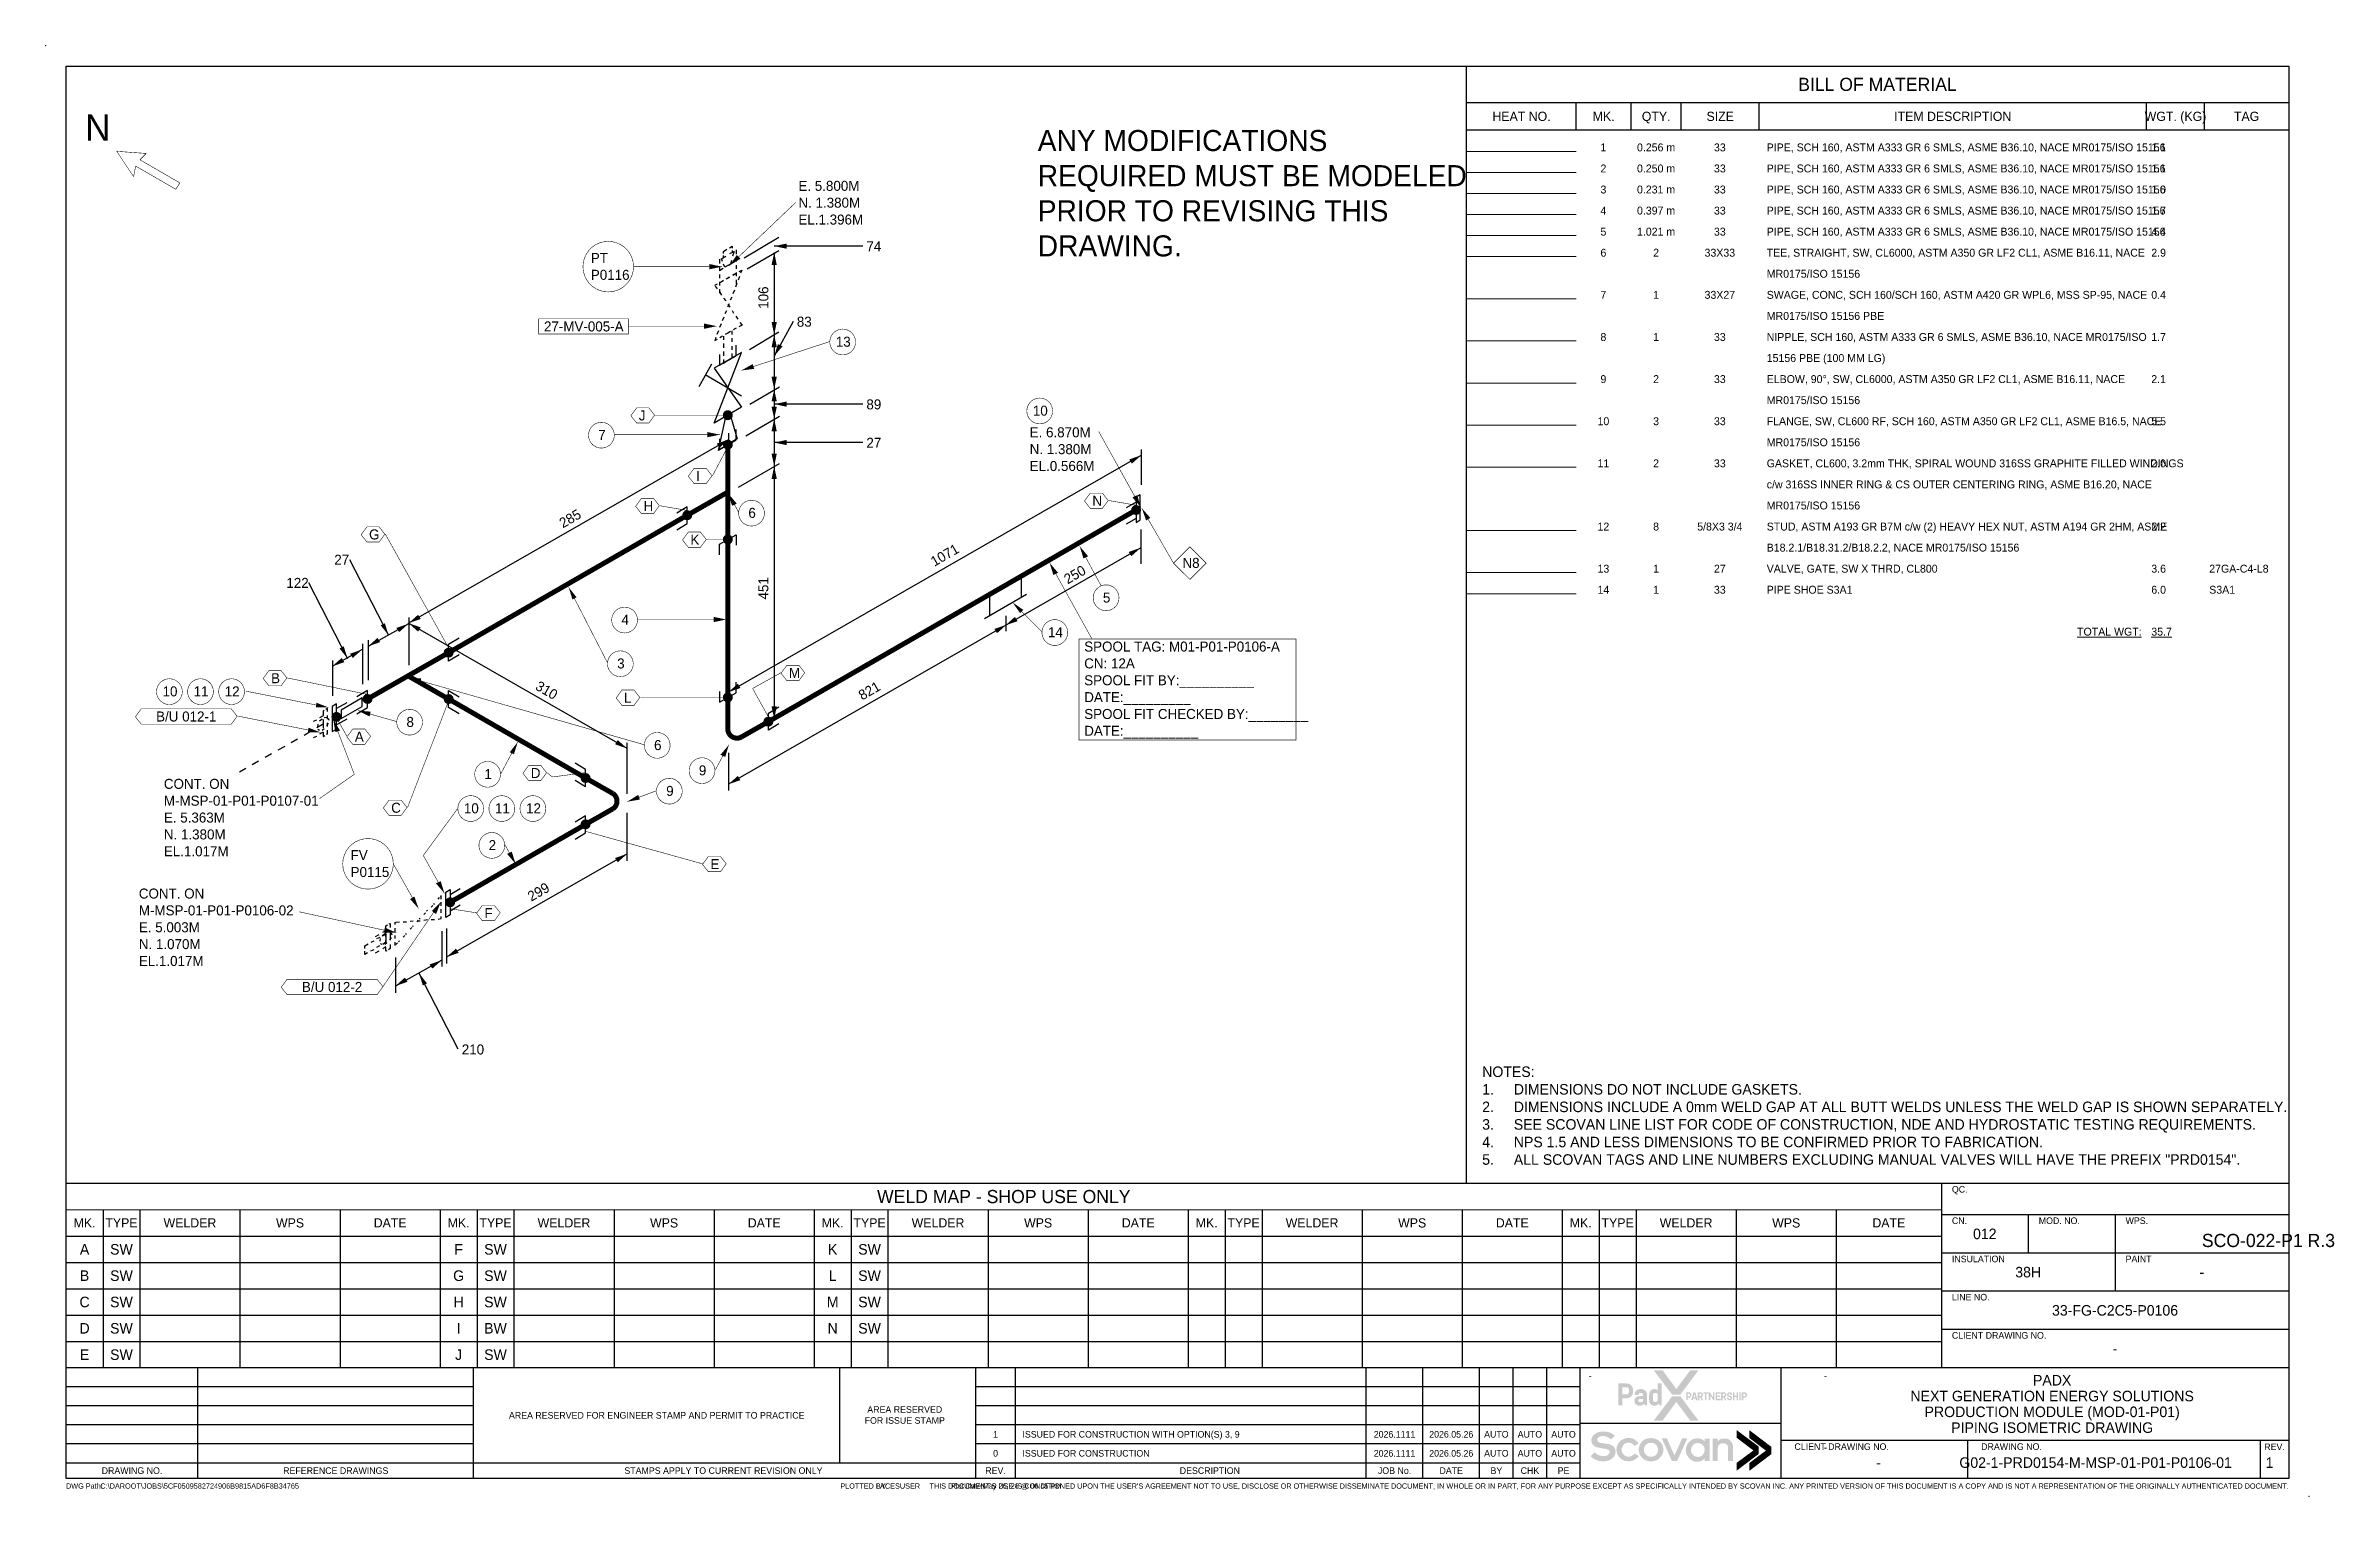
# Model space of a CAD drawing. Extents: x -4 to 431, y -3 to 272.
import ezdxf
from ezdxf.enums import TextEntityAlignment as Align

# ---------------------------------------------------------------- set-up
doc = ezdxf.new("R2018")
doc.units = 0
doc.header["$LTSCALE"] = 10
doc.layers.get('0').update_dxf_attribs({"lineweight": 0})
doc.layers.get('DEFPOINTS').update_dxf_attribs({"color": 9})
for name, color, linetype in [('BOM', 7, 'Continuous'), ('DIMENSION', 40, 'Continuous'), ('INTERNAL', 3, 'Continuous'), ('PIPE', 7, 'Continuous'), ('Text1', 7, 'Continuous'), ('TEXT2', 3, 'Continuous'), ('Title Block', 255, 'Continuous'), ('TITLE BLOCK-TEXT', 12, 'Continuous'), ('WELDS', 7, 'Continuous')]:
    doc.layers.add(name, color=color, linetype=linetype)
doc.layers.add('QC', color=9, linetype='Continuous', plot=False)
doc.styles.add('framdcn', font='', dxfattribs={"height": 2.5})
doc.styles.add('HmNote', font='hm.shx')
doc.styles.add('Scovan Standard', font='', dxfattribs={"height": 2.5})
doc.styles.get("Standard").update_dxf_attribs({"font": ''})
doc.styles.get('framdcn').set_extended_font_data('Franklin Gothic Medium Cond')
doc.styles.get('Scovan Standard').set_extended_font_data('Franklin Gothic Medium Cond')
doc.styles.get('Standard').set_extended_font_data('Franklin Gothic Medium Cond')

msp = doc.modelspace()

# ---------------------------------------------------------------- texts
at = {"style": 'framdcn'}
msp.add_text('%%UTOTAL WGT:', height=1.5, dxfattribs=at).set_placement((393.97, 160.04), align=Align.RIGHT)
msp.add_text('%%UTOTAL WGT:', height=1.5, dxfattribs=at).set_placement((393.97, 160.04), align=Align.RIGHT)
msp.add_text('%%U35.7', height=1.5, dxfattribs=at).set_placement((395.8, 160.04))
msp.add_text('%%U35.7', height=1.5, dxfattribs=at).set_placement((395.8, 160.04))
at = {"layer": 'BOM', "style": 'framdcn'}
for s, p in [('1', (291.8, 252)), ('0.256 m', (301.8, 252)), ('33', (313.9, 252)), ('2', (291.8, 248)), ('0.250 m', (301.8, 248)), ('33', (313.9, 248)), ('3', (291.8, 244)), ('0.231 m', (301.8, 244)), ('33', (313.9, 244)), ('4', (291.8, 240)), ('0.397 m', (301.8, 240)), ('33', (313.9, 240)), ('5', (291.8, 236)), ('1.021 m', (301.8, 236)), ('33', (313.9, 236)), ('6', (291.8, 232)), ('2', (301.8, 232)), ('33X33', (313.9, 232)), ('7', (291.8, 224)), ('1', (301.8, 224)), ('33X27', (313.9, 224)), ('8', (291.8, 216)), ('1', (301.8, 216)), ('33', (313.9, 216)), ('9', (291.8, 208)), ('2', (301.8, 208)), ('33', (313.9, 208)), ('10', (291.8, 200)), ('3', (301.8, 200)), ('33', (313.9, 200)), ('11', (291.8, 192)), ('2', (301.8, 192)), ('33', (313.9, 192)), ('12', (291.8, 180)), ('8', (301.8, 180)), ('5/8X3 3/4', (313.9, 180)), ('13', (291.8, 172)), ('14', (291.8, 168)), ('1', (301.8, 172)), ('1', (301.8, 168)), ('33', (313.9, 168)), ('27', (313.9, 172))]:
    msp.add_text(s, height=1.5, dxfattribs=at).set_placement(p, align=Align.CENTER)
for s, p in [('PIPE, SCH 160, ASTM A333 GR 6 SMLS, ASME B36.10, NACE MR0175/ISO 15156', (322.8, 252)), ('1.1', (395.8, 252)), ('PIPE, SCH 160, ASTM A333 GR 6 SMLS, ASME B36.10, NACE MR0175/ISO 15156', (322.8, 248)), ('1.1', (395.8, 248)), ('PIPE, SCH 160, ASTM A333 GR 6 SMLS, ASME B36.10, NACE MR0175/ISO 15156', (322.8, 244)), ('1.0', (395.8, 244)), ('PIPE, SCH 160, ASTM A333 GR 6 SMLS, ASME B36.10, NACE MR0175/ISO 15156', (322.8, 240)), ('1.7', (395.8, 240)), ('PIPE, SCH 160, ASTM A333 GR 6 SMLS, ASME B36.10, NACE MR0175/ISO 15156', (322.8, 236)), ('4.4', (395.8, 236)), ('TEE, STRAIGHT, SW, CL6000, ASTM A350 GR LF2 CL1, ASME B16.11, NACE', (322.8, 232)), ('2.9', (395.8, 232)), ('MR0175/ISO 15156', (322.8, 228)), ('SWAGE, CONC, SCH 160/SCH 160, ASTM A420 GR WPL6, MSS SP-95, NACE', (322.8, 224)), ('MR0175/ISO 15156 PBE', (322.8, 220)), ('0.4', (395.8, 224)), ('NIPPLE, SCH 160, ASTM A333 GR 6 SMLS, ASME B36.10, NACE MR0175/ISO', (322.8, 216)), ('1.7', (395.8, 216)), ('15156 PBE (100 MM LG)', (322.8, 212)), ('ELBOW, 90°, SW, CL6000, ASTM A350 GR LF2 CL1, ASME B16.11, NACE', (322.8, 208)), ('2.1', (395.8, 208)), ('MR0175/ISO 15156', (322.8, 204)), ('FLANGE, SW, CL600 RF, SCH 160, ASTM A350 GR LF2 CL1, ASME B16.5, NACE', (322.8, 200)), ('5.5', (395.8, 200)), ('MR0175/ISO 15156', (322.8, 196)), ('GASKET, CL600, 3.2mm THK, SPIRAL WOUND 316SS GRAPHITE FILLED WINDINGS', (322.8, 192)), ('2.0', (395.8, 192)), ('c/w 316SS INNER RING & CS OUTER CENTERING RING, ASME B16.20, NACE', (322.8, 188)), ('MR0175/ISO 15156', (322.8, 184)), ('STUD, ASTM A193 GR B7M c/w (2) HEAVY HEX NUT, ASTM A194 GR 2HM, ASME', (322.8, 180)), ('2.2', (395.8, 180)), ('B18.2.1/B18.31.2/B18.2.2, NACE MR0175/ISO 15156', (322.8, 176)), ('VALVE, GATE, SW X THRD, CL800', (322.8, 172)), ('PIPE SHOE S3A1', (322.8, 168)), ('3.6', (395.8, 172)), ('6.0', (395.8, 168)), ('S3A1', (406.8, 168)), ('27GA-C4-L8', (406.8, 172))]:
    msp.add_text(s, height=1.5, dxfattribs=at).set_placement(p)
at = {"layer": 'BOM', "color": 0, "style": 'framdcn'}
for s, p in [('A', (3.5, 42.5)), ('SW', (10.5, 42.5)), ('F', (74.5, 42.5)), ('SW', (81.5, 42.5)), ('K', (145.5, 42.5)), ('SW', (152.5, 42.5)), ('B', (3.5, 37.5)), ('SW', (10.5, 37.5)), ('G', (74.5, 37.5)), ('SW', (81.5, 37.5)), ('L', (145.5, 37.5)), ('SW', (152.5, 37.5)), ('C', (3.5, 32.5)), ('SW', (10.5, 32.5)), ('H', (74.5, 32.5)), ('SW', (81.5, 32.5)), ('M', (145.5, 32.5)), ('SW', (152.5, 32.5)), ('D', (3.5, 27.5)), ('SW', (10.5, 27.5)), ('I', (74.5, 27.5)), ('BW', (81.5, 27.5)), ('N', (145.5, 27.5)), ('SW', (152.5, 27.5)), ('E', (3.5, 22.5)), ('SW', (10.5, 22.5)), ('J', (74.5, 22.5)), ('SW', (81.5, 22.5))]:
    msp.add_text(s, height=2, dxfattribs=at).set_placement(p, align=Align.CENTER)
at = {"layer": 'DIMENSION', "style": 'framdcn'}
for s, p in [('74', (151.9, 233)), ('83', (138.7, 218.7)), ('89', (151.9, 203)), ('27', (151.9, 195.7)), ('27', (50.9, 173.5)), ('122', (41.8, 169.1)), ('210', (75.1, 80.5))]:
    msp.add_text(s, height=1.9, dxfattribs=at).set_placement(p)
for s, rotation, p in [('106', 90, (133.3, 222.1)), ('285', 30, (94.3, 180.4)), ('1071', 30, (164.8, 173.1)), ('451', 90, (133.3, 166.9)), ('250', 30, (190.1, 169.75)), ('310', -30, (88.9, 149.9)), ('821', 30, (151.1, 147.7)), ('299', 30, (88.3, 109.5))]:
    msp.add_text(s, height=1.9, rotation=rotation, dxfattribs=at).set_placement(p)
at = {"layer": 'INTERNAL', "style": 'framdcn'}
for s, p in [('B/U 012-1', (22.8, 144.68)), ('B/U 012-2', (50.48, 93.32))]:
    msp.add_text(s, height=1.9, dxfattribs=at).set_placement(p, align=Align.MIDDLE_CENTER)
at = {"layer": 'Text1', "insert": (268.79, 78.22), "char_height": 2, "width": 146.6752, "attachment_point": 1, "style": 'Scovan Standard'}
msp.add_mtext('NOTES: \\P\\pxi-3,l3,t3;1.^IDIMENSIONS DO NOT INCLUDE GASKETS.\\P2.^IDIMENSIONS INCLUDE A 0mm WELD GAP AT ALL BUTT WELDS UNLESS THE WELD GAP IS SHOWN SEPARATELY.\\P3.^ISEE SCOVAN LINE LIST FOR CODE OF CONSTRUCTION, NDE AND HYDROSTATIC TESTING REQUIREMENTS.\\P4.^INPS 1.5 AND LESS DIMENSIONS TO BE CONFIRMED PRIOR TO FABRICATION.\\P5.^IALL SCOVAN TAGS AND LINE NUMBERS EXCLUDING MANUAL VALVES WILL HAVE THE PREFIX "PRD0154".', dxfattribs=at)
at = {"layer": 'TEXT2', "style": 'framdcn'}
for s, height, p in [('N', 5, (3.6, 254)), ('27-MV-005-A', 1.9, (90.7, 217.8)), ('13', 1.9, (146.1, 214.9)), ('J', 1.9, (108.7, 200.9)), ('10', 1.9, (183.5, 201.8)), ('7', 1.9, (101, 197.2)), ('I', 1.9, (119.6, 189.4)), ('H', 1.9, (109.6, 183.7)), ('6', 1.9, (129.5, 182.4)), ('N', 1.9, (194.8, 184.7)), ('G', 1.9, (57.5, 178.3)), ('K', 1.9, (118.5, 177.3)), ('N8', 1.9, (211.9, 172.9)), ('5', 1.9, (196.8, 166.32)), ('4', 1.9, (105.4, 162.1)), ('14', 1.9, (186.37, 159.73)), ('SPOOL TAG: M01-P01-P0106-A', 1.9, (193.25, 157.01)), ('B', 1.9, (38.9, 151)), ('3', 1.9, (104.6, 153.8)), ('M', 1.9, (137.2, 152)), ('SPOOL FIT BY:__________', 1.9, (193.25, 150.61)), ('CN: 12A', 1.9, (193.25, 153.81)), ('10', 1.9, (18.3, 148.5)), ('11', 1.9, (24.2, 148.5)), ('12', 1.9, (30.1, 148.5)), ('L', 1.9, (105.9, 147.3)), ('DATE:_________', 1.9, (193.25, 147.41)), ('8', 1.9, (64.6, 142.7)), ('SPOOL FIT CHECKED BY:________', 1.9, (193.25, 144.21)), ('A', 1.9, (54.8, 139.9)), ('6', 1.9, (111.6, 138.3)), ('DATE:__________', 1.9, (193.25, 141.01)), ('1', 1.9, (79.4, 132.8)), ('D', 1.9, (88.2, 133)), ('9', 1.9, (120.1, 133.5)), ('CONT. ON', 1.9, (18.55, 130.94)), ('9', 1.9, (113.9, 129.6)), ('M-MSP-01-P01-P0107-01', 1.9, (18.55, 127.74)), ('C', 1.9, (61.7, 126.4)), ('10', 1.9, (75.5, 126.3)), ('11', 1.9, (81.4, 126.3)), ('12', 1.9, (87.3, 126.3)), ('2', 1.9, (80.2, 119.3)), ('E', 1.9, (122.3, 115.7)), ('CONT. ON', 1.9, (13.8, 110.11)), ('M-MSP-01-P01-P0106-02', 1.9, (13.8, 106.91)), ('F', 1.9, (79.4, 106.4))]:
    msp.add_text(s, height=height, dxfattribs=at).set_placement(p)

# ---------------------------------------------------------------- blocks, each defined once
blk = doc.blocks.new('block1')
at = {"layer": 'TEXT2'}
blk.add_hatch(color=256, dxfattribs=at).paths.add_polyline_path([(0, 0), (1.3, -2.1), (0.4, -2.4)])
at = {"layer": 'TEXT2', "linetype": 'ByBlock', "const_width": 0.1, "flags": 128}
blk.add_lwpolyline([(4, -10.4), (0, 0)], dxfattribs=at)
blk = doc.blocks.new('block2')
at = {"layer": 'TEXT2', "style": 'framdcn'}
for s, p in [('E. 5.363M', (0, 0)), ('N. 1.380M', (0, -3.2)), ('EL.1.017M', (0, -6.4))]:
    blk.add_text(s, height=1.9, dxfattribs=at).set_placement(p)
blk = doc.blocks.new('block3')
at = {"layer": 'TEXT2'}
blk.add_hatch(color=256, dxfattribs=at).paths.add_polyline_path([(0, 0), (-2.4, 0), (-2.3, 0.9)])
at = {"layer": 'TEXT2', "linetype": 'ByBlock', "const_width": 0.1, "flags": 128}
blk.add_lwpolyline([(-15.7, 3.1), (0, 0)], dxfattribs=at)
blk = doc.blocks.new('block4')
at = {"layer": 'TEXT2'}
blk.add_hatch(color=256, dxfattribs=at).paths.add_polyline_path([(0, 0), (2.4, -0.2), (2.2, -1.1)])
at = {"layer": 'TEXT2', "linetype": 'ByBlock', "const_width": 0.1, "flags": 128}
blk.add_lwpolyline([(7.4, -2.1), (0, 0)], dxfattribs=at)
blk = doc.blocks.new('block5')
at = {"layer": 'TEXT2'}
blk.add_hatch(color=256, dxfattribs=at).paths.add_polyline_path([(0, 0), (-0.7, -2.3), (-1.5, -1.9)])
at = {"layer": 'TEXT2', "linetype": 'ByBlock', "const_width": 0.1, "flags": 128}
blk.add_lwpolyline([(-3.2, -6), (0, 0)], dxfattribs=at)
blk = doc.blocks.new('block6')
at = {"layer": 'TEXT2'}
blk.add_hatch(color=256, dxfattribs=at).paths.add_polyline_path([(0, 0), (2.1, 1.3), (2.4, 0.4)])
at = {"layer": 'TEXT2', "linetype": 'ByBlock', "const_width": 0.1, "flags": 128}
blk.add_lwpolyline([(5.6, 2.1), (0, 0)], dxfattribs=at)
blk = doc.blocks.new('block7')
at = {"layer": 'TEXT2'}
blk.add_hatch(color=256, dxfattribs=at).paths.add_polyline_path([(0, 0), (-1.6, 1.9), (-0.7, 2.3)])
at = {"layer": 'TEXT2', "linetype": 'ByBlock', "const_width": 0.1, "flags": 128}
blk.add_lwpolyline([(-2, 3.6), (0, 0)], dxfattribs=at)
blk = doc.blocks.new('block8')
at = {"layer": 'TEXT2'}
blk.add_hatch(color=256, dxfattribs=at).paths.add_polyline_path([(0, 0), (-1.6, 1.9), (-0.7, 2.3)])
at = {"layer": 'TEXT2', "linetype": 'ByBlock', "const_width": 0.1, "flags": 128}
blk.add_lwpolyline([(-4, 7.2), (0, 0)], dxfattribs=at)
blk = doc.blocks.new('block9')
at = {"layer": 'TEXT2'}
blk.add_hatch(color=256, dxfattribs=at).paths.add_polyline_path([(0, 0), (-1.6, 1.8), (-0.8, 2.3)])
at = {"layer": 'TEXT2', "linetype": 'ByBlock', "const_width": 0.1, "flags": 128}
blk.add_lwpolyline([(-4.8, 8.5), (0, 0)], dxfattribs=at)
blk = doc.blocks.new('block10')
at = {"layer": 'TEXT2', "style": 'framdcn'}
for s, p in [('FV', (0, 0)), ('P0115', (0, -3.2))]:
    blk.add_text(s, height=1.9, dxfattribs=at).set_placement(p)
blk = doc.blocks.new('block11')
at = {"layer": 'TEXT2'}
blk.add_hatch(color=256, dxfattribs=at).paths.add_polyline_path([(0, 0), (-2.4, 0), (-2.2, 1)])
at = {"layer": 'TEXT2', "linetype": 'ByBlock', "const_width": 0.1, "flags": 128}
blk.add_lwpolyline([(-18.5, 4), (0, 0)], dxfattribs=at)
blk = doc.blocks.new('block12')
at = {"layer": 'TEXT2', "style": 'framdcn'}
for s, p in [('E. 5.003M', (0, 0)), ('N. 1.070M', (0, -3.2)), ('EL.1.017M', (0, -6.4))]:
    blk.add_text(s, height=1.9, dxfattribs=at).set_placement(p)
blk = doc.blocks.new('block13')
at = {"layer": 'TEXT2'}
blk.add_hatch(color=256, dxfattribs=at).paths.add_polyline_path([(0, 0), (1.5, -1.9), (0.7, -2.3)])
at = {"layer": 'TEXT2', "linetype": 'ByBlock', "const_width": 0.1, "flags": 128}
blk.add_lwpolyline([(7.4, -14.4), (0, 0)], dxfattribs=at)
blk = doc.blocks.new('block14')
at = {"layer": 'TEXT2'}
blk.add_hatch(color=256, dxfattribs=at).paths.add_polyline_path([(0, 0), (1.6, -1.9), (0.7, -2.3)])
at = {"layer": 'TEXT2', "linetype": 'ByBlock', "const_width": 0.1, "flags": 128}
blk.add_lwpolyline([(2, -3.6), (0, 0)], dxfattribs=at)
blk = doc.blocks.new('block15')
at = {"layer": 'TEXT2'}
blk.add_hatch(color=256, dxfattribs=at).paths.add_polyline_path([(0, 0), (-2.4, -0.5), (-2.4, 0.5)])
at = {"layer": 'TEXT2', "linetype": 'ByBlock', "const_width": 0.1, "flags": 128}
blk.add_lwpolyline([(-20, 0), (0, 0)], dxfattribs=at)
blk = doc.blocks.new('block16')
at = {"layer": 'TEXT2'}
blk.add_hatch(color=256, dxfattribs=at).paths.add_polyline_path([(0, 0), (2.1, 1.2), (2.4, 0.3)])
at = {"layer": 'TEXT2', "linetype": 'ByBlock', "const_width": 0.1, "flags": 128}
blk.add_lwpolyline([(16.8, 5.5), (0, 0)], dxfattribs=at)
blk = doc.blocks.new('block17')
at = {"layer": 'TEXT2'}
blk.add_hatch(color=256, dxfattribs=at).paths.add_polyline_path([(0, 0), (-2.4, -0.5), (-2.4, 0.5)])
at = {"layer": 'TEXT2', "linetype": 'ByBlock', "const_width": 0.1, "flags": 128}
blk.add_lwpolyline([(-16.8, 0), (0, 0)], dxfattribs=at)
blk = doc.blocks.new('block18')
at = {"layer": 'TEXT2'}
blk.add_hatch(color=256, dxfattribs=at).paths.add_polyline_path([(0, 0), (1.4, 2), (2.1, 1.3)])
at = {"layer": 'TEXT2', "linetype": 'ByBlock', "const_width": 0.1, "flags": 128}
blk.add_lwpolyline([(12.6, 12), (0, 0)], dxfattribs=at)
blk = doc.blocks.new('block19')
at = {"layer": 'TEXT2', "style": 'framdcn'}
for s, p in [('E. 5.800M', (0, 0)), ('N. 1.380M', (0, -3.2)), ('EL.1.396M', (0, -6.4))]:
    blk.add_text(s, height=1.9, dxfattribs=at).set_placement(p)
blk = doc.blocks.new('block20')
at = {"layer": 'TEXT2'}
blk.add_hatch(color=256, dxfattribs=at).paths.add_polyline_path([(0, 0), (-2.4, -0.5), (-2.4, 0.5)])
at = {"layer": 'TEXT2', "linetype": 'ByBlock', "const_width": 0.1, "flags": 128}
blk.add_lwpolyline([(-16.8, 0), (0, 0)], dxfattribs=at)
blk = doc.blocks.new('block21')
at = {"layer": 'TEXT2', "style": 'framdcn'}
for s, p in [('PT', (0, 0)), ('P0116', (0, -3.2))]:
    blk.add_text(s, height=1.9, dxfattribs=at).set_placement(p)
blk = doc.blocks.new('block22')
at = {"layer": 'TEXT2'}
blk.add_hatch(color=256, dxfattribs=at).paths.add_polyline_path([(0, 0), (-2.4, -0.5), (-2.4, 0.5)])
at = {"layer": 'TEXT2', "linetype": 'ByBlock', "const_width": 0.1, "flags": 128}
blk.add_lwpolyline([(-16.8, 0), (0, 0)], dxfattribs=at)
blk = doc.blocks.new('block23')
at = {"layer": 'TEXT2'}
blk.add_hatch(color=256, dxfattribs=at).paths.add_polyline_path([(0, 0), (-0.7, -2.3), (-1.6, -1.9)])
at = {"layer": 'TEXT2', "linetype": 'ByBlock', "const_width": 0.1, "flags": 128}
blk.add_lwpolyline([(-2.6, -4.8), (0, 0)], dxfattribs=at)
blk = doc.blocks.new('block24')
at = {"layer": 'TEXT2'}
blk.add_hatch(color=256, dxfattribs=at).paths.add_polyline_path([(0, 0), (2, -1.4), (1.4, -2)])
at = {"layer": 'TEXT2', "linetype": 'ByBlock', "const_width": 0.1, "flags": 128}
blk.add_lwpolyline([(5.6, -5.6), (0, 0)], dxfattribs=at)
blk = doc.blocks.new('block26')
at = {"layer": 'TEXT2'}
blk.add_hatch(color=256, dxfattribs=at).paths.add_polyline_path([(0, 0), (1.6, -1.9), (0.7, -2.3)])
at = {"layer": 'TEXT2', "linetype": 'ByBlock', "const_width": 0.1, "flags": 128}
blk.add_lwpolyline([(8, -14.4), (0, 0)], dxfattribs=at)
blk = doc.blocks.new('block28')
at = {"layer": 'TEXT2'}
blk.add_hatch(color=256, dxfattribs=at).paths.add_polyline_path([(0, 0), (-1.6, 1.9), (-0.7, 2.3)])
at = {"layer": 'TEXT2', "linetype": 'ByBlock', "const_width": 0.1, "flags": 128}
blk.add_lwpolyline([(-8, 14.4), (0, 0)], dxfattribs=at)
blk = doc.blocks.new('block29')
at = {"layer": 'TEXT2', "style": 'framdcn'}
for s, p in [('E. 6.870M', (0, 0)), ('N. 1.380M', (0, -3.2)), ('EL.0.566M', (0, -6.4))]:
    blk.add_text(s, height=1.9, dxfattribs=at).set_placement(p)
blk = doc.blocks.new('block30')
at = {"layer": 'TEXT2'}
blk.add_hatch(color=256, dxfattribs=at).paths.add_polyline_path([(0, 0), (1.6, -1.8), (0.8, -2.3)])
at = {"layer": 'TEXT2', "linetype": 'ByBlock', "const_width": 0.1, "flags": 128}
blk.add_lwpolyline([(6, -10.4), (0, 0)], dxfattribs=at)
blk = doc.blocks.new('block31')
at = {"layer": 'PIPE', "linetype": 'ByBlock', "flags": 128}
for points in [[(0.8, 2.9), (0, 2.4)], [(0, 2.4), (0, 0)], [(0, 0), (0, -2.4)], [(2.8, 3.1), (0.8, 2)], [(0.8, -1.9), (0.8, 2.9)], [(2.8, 0), (0.8, -1.1)], [(0, -2.4), (0.8, -1.9)]]:
    blk.add_lwpolyline(points, dxfattribs=at)
at = {"flags": 1}
for tag in ['Tag', 'UCI', 'Pipe Ref', 'Description', 'Key']:
    blk.add_attdef(tag, (0, 0), '', height=1, dxfattribs=at)
blk = doc.blocks.new('block32')
at = {"layer": 'PIPE', "linetype": 'ByBlock', "flags": 128}
for points in [[(4, 3.1), (0, 0.8)], [(0, -0.8), (4, 1.5)], [(0, 0.8), (0, 0)], [(0, 0), (0, -0.8)], [(4, 1.5), (4, 3.1)]]:
    blk.add_lwpolyline(points, dxfattribs=at)
at = {"flags": 1}
for tag in ['Tag', 'UCI', 'Pipe Ref', 'Description', 'Key']:
    blk.add_attdef(tag, (0, 0), '', height=1, dxfattribs=at)
blk = doc.blocks.new('block33')
at = {"layer": 'PIPE', "linetype": 'ByBlock', "const_width": 0.95, "flags": 128}
for points in [[(17.4, 8.4), (9.7, 4)], [(9.7, 4), (2, -0.4)], [(17.4, -0.4), (9.7, 4)]]:
    blk.add_lwpolyline(points, dxfattribs=at)
at = {"layer": 'PIPE', "linetype": 'ByBlock', "flags": 128}
for points in [[(17.4, 10), (19.4, 11.2)], [(17.4, 6.8), (17.4, 10)], [(19.4, 8), (17.4, 6.8)], [(2, 1.2), (0, 0)], [(2, -2), (2, 1.2)], [(17.4, 1.2), (19.4, 0)], [(17.4, -2), (17.4, 1.2)], [(0, -3.2), (2, -2)], [(19.4, -3.2), (17.4, -2)]]:
    blk.add_lwpolyline(points, dxfattribs=at)
at = {"flags": 1}
for tag in ['Tag', 'UCI', 'Pipe Ref', 'Description', 'Key']:
    blk.add_attdef(tag, (0, 0), '', height=1, dxfattribs=at)
blk = doc.blocks.new('block34')
at = {"layer": 'PIPE', "linetype": 'ByBlock', "const_width": 0.95, "flags": 128}
blk.add_lwpolyline([(26, -15), (0, 0)], dxfattribs=at)
at = {"flags": 1}
for tag in ['Tag', 'UCI', 'Pipe Ref', 'Description', 'Key']:
    blk.add_attdef(tag, (0, 0), '', height=1, dxfattribs=at)
blk = doc.blocks.new('block35')
at = {"layer": 'PIPE', "linetype": 'ByBlock', "flags": 128}
for points in [[(-4.23, 6), (-6.23, 7.2)], [(-4.23, 2.8), (-4.23, 6)], [(-6.23, 4), (-4.23, 2.8)], [(-4.23, -2.8), (-6.23, -4)], [(-4.23, -6), (-4.23, -2.8)], [(-6.23, -7.2), (-4.23, -6)]]:
    blk.add_lwpolyline(points, dxfattribs=at)
at = {"layer": 'PIPE', "linetype": 'ByBlock', "const_width": 0.95, "flags": 128}
for points in [[(0.87, 1.5), (-4.23, 4.4)], [(0.87, -1.5), (0.87, -1.5), (1.11, -1.33), (1.33, -1.11), (1.5, -0.87), (1.63, -0.59), (1.71, -0.3), (1.73, 0), (1.71, 0.3), (1.63, 0.59), (1.5, 0.87), (1.33, 1.11), (1.11, 1.33), (0.87, 1.5)], [(-4.23, -4.4), (0.87, -1.5)]]:
    blk.add_lwpolyline(points, dxfattribs=at)
at = {"flags": 1}
for tag in ['Tag', 'UCI', 'Pipe Ref', 'Description', 'Key']:
    blk.add_attdef(tag, (0, 0), '', height=1, dxfattribs=at)
blk = doc.blocks.new('block36')
at = {"layer": 'PIPE', "linetype": 'ByBlock', "const_width": 0.95, "flags": 128}
blk.add_lwpolyline([(-25.7, -14.8), (0, 0)], dxfattribs=at)
at = {"flags": 1}
for tag in ['Tag', 'UCI', 'Pipe Ref', 'Description', 'Key']:
    blk.add_attdef(tag, (0, 0), '', height=1, dxfattribs=at)
blk = doc.blocks.new('block37')
at = {"layer": 'PIPE', "linetype": 'ByBlock', "flags": 128}
for points in [[(-0.8, 1.9), (0, 2.4)], [(-0.8, -2.9), (-0.8, 1.9)], [(0, 1.5), (1.9, 2.6)], [(0, 2.4), (0, 0)], [(0, 0), (0, -2.4)], [(0, -2.4), (-0.8, -2.9)], [(0, -1.6), (1.9, -0.5)]]:
    blk.add_lwpolyline(points, dxfattribs=at)
at = {"flags": 1}
for tag in ['Tag', 'UCI', 'Pipe Ref', 'Description', 'Key']:
    blk.add_attdef(tag, (0, 0), '', height=1, dxfattribs=at)
blk = doc.blocks.new('block38')
at = {"layer": 'PIPE', "flags": 128}
for points in [[(-0.1, 4.2), (0, 4.4)], [(0, 3.7), (0, 4.4)], [(-4.1, -0.1), (-4, 0.1)], [(-3.3, 0.8), (-3, 1.1)], [(-2.8, 1.4), (-2.6, 1.6)], [(-1.9, 2.2), (-1.6, 2.5)], [(-1.4, 2.7), (-1.3, 2.9)], [(-0.6, 3.7), (-0.3, 4)], [(-0.6, -0.1), (0, 0)], [(0, 2.4), (0, 3.1)], [(0, 1.1), (0, 1.8)], [(0, 0), (0, 0.4)], [(-8.8, -0.7), (-8.8, -1.1)], [(-8.8, -1.8), (-8.8, -2.5)], [(-8.8, -3.2), (-8.8, -3.8)], [(-8.6, -0.7), (-7.9, -0.6)], [(-8.1, -4.4), (-7.9, -4.2)], [(-7.2, -0.6), (-6.6, -0.6)], [(-7.2, -3.5), (-6.9, -3.2)], [(-6.7, -3), (-6.6, -2.8)], [(-5.9, -0.5), (-5.3, -0.4)], [(-5.9, -2), (-5.6, -1.7)], [(-5.4, -1.5), (-5.3, -1.3)], [(-4.6, -0.6), (-4.3, -0.3)], [(-4.6, -0.4), (-4, -0.4)], [(-3.3, -0.3), (-2.6, -0.2)], [(-1.9, -0.2), (-1.3, -0.2)], [(-8.8, -4.5), (-8.8, -5.1)], [(-8.6, -4.9), (-8.3, -4.6)]]:
    blk.add_lwpolyline(points, dxfattribs=at)
at = {"flags": 1}
for tag in ['Tag', 'UCI', 'Pipe Ref', 'Description', 'Key']:
    blk.add_attdef(tag, (0, 0), '', height=1, dxfattribs=at)
blk = doc.blocks.new('block39')
at = {"layer": 'PIPE', "linetype": 'ByBlock', "const_width": 0.95, "flags": 128}
blk.add_lwpolyline([(45.3, 26.1), (0, 0)], dxfattribs=at)
at = {"flags": 1}
for tag in ['Tag', 'UCI', 'Pipe Ref', 'Description', 'Key']:
    blk.add_attdef(tag, (0, 0), '', height=1, dxfattribs=at)
blk = doc.blocks.new('block40')
at = {"layer": 'PIPE', "linetype": 'ByBlock', "flags": 128}
for points in [[(8.1, 14.1), (8.1, 12.1)], [(8.1, 12.1), (11.3, 13.9)], [(11.3, 13.9), (11.3, 15.9)], [(2, 1.2), (0, 0)], [(2, -2), (2, 1.2)], [(0, -3.2), (2, -2)], [(8.1, -5.9), (11.3, -4.1)], [(11.3, -4.1), (11.3, -6.1)], [(8.1, -7.9), (8.1, -5.9)]]:
    blk.add_lwpolyline(points, dxfattribs=at)
at = {"layer": 'PIPE', "linetype": 'ByBlock', "const_width": 0.95, "flags": 128}
for points in [[(9.7, 13), (9.7, 4)], [(9.7, 4), (2, -0.4)], [(9.7, -5), (9.7, 4)]]:
    blk.add_lwpolyline(points, dxfattribs=at)
at = {"flags": 1}
for tag in ['Tag', 'UCI', 'Pipe Ref', 'Description', 'Key']:
    blk.add_attdef(tag, (0, 0), '', height=1, dxfattribs=at)
blk = doc.blocks.new('block41')
at = {"layer": 'PIPE', "linetype": 'ByBlock', "flags": 128}
for points in [[(-1.8, -1.1), (-0.4, 5.3)], [(-0.4, 5.3), (0.4, 5.9)], [(0.4, 5.9), (1.8, 1.1)], [(0, 0), (-1.8, -1.1)], [(1.8, 1.1), (0, 0)]]:
    blk.add_lwpolyline(points, dxfattribs=at)
at = {"flags": 1}
for tag in ['Tag', 'UCI', 'Pipe Ref', 'Description', 'Key']:
    blk.add_attdef(tag, (0, 0), '', height=1, dxfattribs=at)
blk = doc.blocks.new('block42')
at = {"layer": 'PIPE', "linetype": 'ByBlock', "flags": 128}
for points in [[(1.6, 11.3), (1.6, 13.3)], [(-3.1, 9.7), (-5.5, 5.4)], [(2.6, 11.9), (-2.6, 8.9)], [(-2.6, -1.5), (2.6, 11.9)], [(-2.6, 8.9), (2.6, 1.5)], [(-1.6, 11.5), (-1.6, 9.5)], [(-1.6, 9.5), (1.6, 11.3)], [(-4.3, 7.7), (2.6, 3.7)], [(0, 0), (-2.6, -1.5)], [(2.6, 1.5), (0, 0)]]:
    blk.add_lwpolyline(points, dxfattribs=at)
at = {"flags": 1}
for tag in ['Tag', 'UCI', 'Pipe Ref', 'Description', 'Key']:
    blk.add_attdef(tag, (0, 0), '', height=1, dxfattribs=at)
blk = doc.blocks.new('block43')
at = {"layer": 'PIPE', "flags": 128}
for points in [[(-2, 9.3), (-2.5, 9)], [(-2.4, 8.9), (-2, 8.4)], [(-0.8, 10), (-1.4, 9.6)], [(0.3, 10.6), (-0.2, 10.3)], [(1.5, 11.3), (0.9, 11)], [(1.5, 8.8), (1.8, 9.5)], [(2, 10.1), (2.3, 10.8)], [(2.6, 11.9), (2.1, 11.6)], [(2.5, 11.4), (2.7, 12)], [(-1.6, 7.8), (-1.2, 7.2)], [(-0.8, 6.6), (-0.4, 6.1)], [(0, 5), (0.3, 5.6)], [(0, 5.5), (0.4, 4.9)], [(0.5, 6.3), (0.8, 6.9)], [(1, 7.5), (1.3, 8.2)], [(-2, -0.2), (-1.7, 0.5)], [(-1.5, 1.1), (-1.2, 1.8)], [(-1, 2.4), (-0.7, 3.1)], [(-0.5, 3.7), (-0.2, 4.3)], [(0, 0), (-0.5, -0.3)], [(0.5, 0.3), (0, 0)], [(0.8, 4.3), (1.1, 3.8)], [(0.8, -0.3), (0.8, 0.4)], [(1.6, 0.9), (1, 0.6)], [(1.5, 3.2), (1.9, 2.6)], [(2.7, 1.5), (2.1, 1.2)], [(2.3, 2), (2.7, 1.5)], [(-2, -1.2), (-2.5, -1.5)], [(-2.4, -1.4), (-2.2, -0.8)], [(-1, -0.6), (-1.5, -0.9)], [(-0.8, -0.6), (-0.8, -1.3)], [(-0.8, -2), (-0.8, -2.8)], [(-0.8, -3.5), (-0.8, -4.3)], [(0.8, -1.7), (0.8, -1)], [(0.8, -3.2), (0.8, -2.5)], [(0.8, -4.6), (0.8, -3.9)], [(-0.8, -5), (-0.8, -5.7)], [(-0.8, -5.7), (-0.2, -5.3)], [(0.3, -5), (0.8, -4.7)]]:
    blk.add_lwpolyline(points, dxfattribs=at)
at = {"flags": 1}
for tag in ['Tag', 'UCI', 'Pipe Ref', 'Description', 'Key']:
    blk.add_attdef(tag, (0, 0), '', height=1, dxfattribs=at)
blk = doc.blocks.new('block44')
at = {"layer": 'PIPE', "flags": 128}
for points in [[(0, 4.5), (0, 3.7)], [(-3.2, 2.7), (-3.2, 1.9)], [(-3.2, 1.2), (-3.2, 0.5)], [(-3.2, 0.6), (-2.5, 1)], [(-1.9, 1.4), (-1.2, 1.7)], [(-0.6, 2.1), (0, 2.4)], [(-0.6, -0.3), (0, 0)], [(0, 3), (0, 2.3)], [(0, 1.6), (0, 0.9)], [(0, 0.2), (0, -0.5)], [(-3.2, -0.2), (-3.2, -0.9)], [(-3.2, -1.8), (-2.5, -1.4)], [(-3.2, -1.6), (-3.2, -2.3)], [(-3.2, -3), (-3.2, -3.7)], [(-1.9, -1), (-1.2, -0.7)], [(0, -1.2), (0, -1.9)]]:
    blk.add_lwpolyline(points, dxfattribs=at)
at = {"flags": 1}
for tag in ['Tag', 'UCI', 'Pipe Ref', 'Description', 'Key']:
    blk.add_attdef(tag, (0, 0), '', height=1, dxfattribs=at)
blk = doc.blocks.new('block45')
at = {"layer": 'PIPE', "flags": 128}
for points in [[(-1.2, 1.3), (-0.4, 1.8)], [(-1, 0.8), (-1.2, 1.3)], [(-0.8, 2.7), (-0.2, 3.1)], [(-0.8, 2.3), (-0.8, 2.7)], [(-0.8, 1.5), (-0.8, 1.9)], [(-0.6, -0.3), (-0.8, 0.3)], [(0, 0), (-0.6, -0.3)], [(0.5, 0.3), (0, 0)], [(0.3, 3.4), (0.8, 3.7)], [(0.4, 2.3), (1.2, 2.7)], [(0.7, 1), (0.5, 0.3)], [(0.8, 3.7), (0.8, 3.3)], [(0.8, 2.9), (0.8, 2.5)], [(1.2, 2.7), (0.9, 1.8)]]:
    blk.add_lwpolyline(points, dxfattribs=at)
at = {"flags": 1}
for tag in ['Tag', 'UCI', 'Pipe Ref', 'Description', 'Key']:
    blk.add_attdef(tag, (0, 0), '', height=1, dxfattribs=at)
blk = doc.blocks.new('block46')
at = {"layer": 'PIPE', "linetype": 'ByBlock', "const_width": 0.95, "flags": 128}
blk.add_lwpolyline([(0, -30), (0, 0)], dxfattribs=at)
at = {"flags": 1}
for tag in ['Tag', 'UCI', 'Pipe Ref', 'Description', 'Key']:
    blk.add_attdef(tag, (0, 0), '', height=1, dxfattribs=at)
blk = doc.blocks.new('block47')
at = {"layer": 'PIPE', "linetype": 'ByBlock', "flags": 128}
for points in [[(-0.13, 6.9), (-0.13, 8.9)], [(-3.33, 7.1), (-3.33, 5.1)], [(-3.33, 5.1), (-0.13, 6.9)], [(5.97, 3), (7.97, 4.2)], [(5.97, -0.2), (5.97, 3)], [(7.97, 1), (5.97, -0.2)]]:
    blk.add_lwpolyline(points, dxfattribs=at)
at = {"layer": 'PIPE', "linetype": 'ByBlock', "const_width": 0.95, "flags": 128}
for points in [[(-1.73, 0), (-1.73, 6)], [(0.87, -1.5), (0.59, -1.63), (0.3, -1.71), (0, -1.73), (-0.3, -1.71), (-0.59, -1.63), (-0.87, -1.5), (-1.11, -1.33), (-1.33, -1.11), (-1.5, -0.87), (-1.63, -0.59), (-1.71, -0.3), (-1.73, 0)], [(5.97, 1.4), (0.87, -1.5)]]:
    blk.add_lwpolyline(points, dxfattribs=at)
at = {"flags": 1}
for tag in ['Tag', 'UCI', 'Pipe Ref', 'Description', 'Key']:
    blk.add_attdef(tag, (0, 0), '', height=1, dxfattribs=at)
blk = doc.blocks.new('block48')
at = {"layer": 'PIPE', "linetype": 'ByBlock', "const_width": 0.95, "flags": 128}
for points in [[(69.8, 40.2), (45, 25.9)], [(45, 25.9), (0, 0)]]:
    blk.add_lwpolyline(points, dxfattribs=at)
at = {"flags": 1}
for tag in ['Tag', 'UCI', 'Pipe Ref', 'Description', 'Key']:
    blk.add_attdef(tag, (0, 0), '', height=1, dxfattribs=at)
blk = doc.blocks.new('block49')
at = {"layer": 'PIPE', "linetype": 'ByBlock', "flags": 128}
for points in [[(-8, -4.6), (0, 0)], [(-7, 0), (-7, -4)], [(-1, 3.5), (-1, -0.5)]]:
    blk.add_lwpolyline(points, dxfattribs=at)
at = {"flags": 1}
for tag in ['Tag', 'UCI', 'Pipe Ref', 'Description', 'Key']:
    blk.add_attdef(tag, (0, 0), '', height=1, dxfattribs=at)
blk = doc.blocks.new('block50')
at = {"layer": 'PIPE', "linetype": 'ByBlock', "flags": 128}
for points in [[(0, 1.5), (-1.9, 0.4)], [(0.8, 2.9), (0, 2.4)], [(0, 2.4), (0, 0)], [(0, 0), (0, -2.4)], [(0.8, -1.9), (0.8, 2.9)], [(0, -1.6), (-1.9, -2.7)], [(0, -2.4), (0.8, -1.9)]]:
    blk.add_lwpolyline(points, dxfattribs=at)
at = {"flags": 1}
for tag in ['Tag', 'UCI', 'Pipe Ref', 'Description', 'Key']:
    blk.add_attdef(tag, (0, 0), '', height=1, dxfattribs=at)
blk = doc.blocks.new('block51')
at = {"layer": 'WELDS'}
h = blk.add_hatch(color=256, dxfattribs=at)
edge = h.paths.add_edge_path(flags=0)
edge.add_arc((0, 0), 0.95, 0, 360)
at = {"flags": 1}
for tag in ['Tag', 'UCI', 'Pipe Ref', 'Description', 'Key']:
    blk.add_attdef(tag, (0, 0), '', height=1, dxfattribs=at)
blk = doc.blocks.new('block52')
at = {"layer": 'WELDS'}
h = blk.add_hatch(color=256, dxfattribs=at)
edge = h.paths.add_edge_path(flags=0)
edge.add_arc((0, 0), 0.95, 0, 360)
at = {"flags": 1}
for tag in ['Tag', 'UCI', 'Pipe Ref', 'Description', 'Key']:
    blk.add_attdef(tag, (0, 0), '', height=1, dxfattribs=at)
blk = doc.blocks.new('block53')
at = {"layer": 'WELDS'}
h = blk.add_hatch(color=256, dxfattribs=at)
edge = h.paths.add_edge_path(flags=0)
edge.add_arc((0, 0), 0.95, 0, 360)
at = {"flags": 1}
for tag in ['Tag', 'UCI', 'Pipe Ref', 'Description', 'Key']:
    blk.add_attdef(tag, (0, 0), '', height=1, dxfattribs=at)
blk = doc.blocks.new('block54')
at = {"layer": 'WELDS'}
h = blk.add_hatch(color=256, dxfattribs=at)
edge = h.paths.add_edge_path(flags=0)
edge.add_arc((0, 0), 0.95, 0, 360)
at = {"flags": 1}
for tag in ['Tag', 'UCI', 'Pipe Ref', 'Description', 'Key']:
    blk.add_attdef(tag, (0, 0), '', height=1, dxfattribs=at)
blk = doc.blocks.new('block55')
at = {"layer": 'WELDS'}
h = blk.add_hatch(color=256, dxfattribs=at)
edge = h.paths.add_edge_path(flags=0)
edge.add_arc((0, 0), 0.95, 0, 360)
at = {"flags": 1}
for tag in ['Tag', 'UCI', 'Pipe Ref', 'Description', 'Key']:
    blk.add_attdef(tag, (0, 0), '', height=1, dxfattribs=at)
blk = doc.blocks.new('block56')
at = {"layer": 'WELDS'}
h = blk.add_hatch(color=256, dxfattribs=at)
edge = h.paths.add_edge_path(flags=0)
edge.add_arc((0, 0), 0.95, 0, 360)
at = {"flags": 1}
for tag in ['Tag', 'UCI', 'Pipe Ref', 'Description', 'Key']:
    blk.add_attdef(tag, (0, 0), '', height=1, dxfattribs=at)
blk = doc.blocks.new('block57')
at = {"layer": 'WELDS'}
h = blk.add_hatch(color=256, dxfattribs=at)
edge = h.paths.add_edge_path(flags=0)
edge.add_arc((0, 0), 0.95, 0, 360)
at = {"flags": 1}
for tag in ['Tag', 'UCI', 'Pipe Ref', 'Description', 'Key']:
    blk.add_attdef(tag, (0, 0), '', height=1, dxfattribs=at)
blk = doc.blocks.new('block58')
at = {"layer": 'WELDS'}
h = blk.add_hatch(color=256, dxfattribs=at)
edge = h.paths.add_edge_path(flags=0)
edge.add_arc((0, 0), 0.95, 0, 360)
at = {"flags": 1}
for tag in ['Tag', 'UCI', 'Pipe Ref', 'Description', 'Key']:
    blk.add_attdef(tag, (0, 0), '', height=1, dxfattribs=at)
blk = doc.blocks.new('block59')
at = {"layer": 'WELDS'}
h = blk.add_hatch(color=256, dxfattribs=at)
edge = h.paths.add_edge_path(flags=0)
edge.add_arc((0, 0), 0.95, 0, 360)
at = {"flags": 1}
for tag in ['Tag', 'UCI', 'Pipe Ref', 'Description', 'Key']:
    blk.add_attdef(tag, (0, 0), '', height=1, dxfattribs=at)
blk = doc.blocks.new('block60')
at = {"layer": 'WELDS'}
h = blk.add_hatch(color=256, dxfattribs=at)
edge = h.paths.add_edge_path(flags=0)
edge.add_arc((0, 0), 0.95, 0, 360)
at = {"flags": 1}
for tag in ['Tag', 'UCI', 'Pipe Ref', 'Description', 'Key']:
    blk.add_attdef(tag, (0, 0), '', height=1, dxfattribs=at)
blk = doc.blocks.new('block61')
at = {"layer": 'WELDS'}
h = blk.add_hatch(color=256, dxfattribs=at)
edge = h.paths.add_edge_path(flags=0)
edge.add_arc((0, 0), 0.95, 0, 360)
at = {"flags": 1}
for tag in ['Tag', 'UCI', 'Pipe Ref', 'Description', 'Key']:
    blk.add_attdef(tag, (0, 0), '', height=1, dxfattribs=at)
blk = doc.blocks.new('block62')
at = {"layer": 'WELDS'}
h = blk.add_hatch(color=256, dxfattribs=at)
edge = h.paths.add_edge_path(flags=0)
edge.add_arc((0, 0), 0.95, 0, 360)
at = {"flags": 1}
for tag in ['Tag', 'UCI', 'Pipe Ref', 'Description', 'Key']:
    blk.add_attdef(tag, (0, 0), '', height=1, dxfattribs=at)
blk = doc.blocks.new('block63')
at = {"layer": 'WELDS'}
h = blk.add_hatch(color=256, dxfattribs=at)
edge = h.paths.add_edge_path(flags=0)
edge.add_arc((0, 0), 0.95, 0, 360)
at = {"flags": 1}
for tag in ['Tag', 'UCI', 'Pipe Ref', 'Description', 'Key']:
    blk.add_attdef(tag, (0, 0), '', height=1, dxfattribs=at)
blk = doc.blocks.new('block64')
at = {"layer": 'WELDS'}
h = blk.add_hatch(color=256, dxfattribs=at)
edge = h.paths.add_edge_path(flags=0)
edge.add_arc((0, 0), 0.95, 0, 360)
at = {"flags": 1}
for tag in ['Tag', 'UCI', 'Pipe Ref', 'Description', 'Key']:
    blk.add_attdef(tag, (0, 0), '', height=1, dxfattribs=at)
blk = doc.blocks.new('tt-sv-iso-db')
for p, q in [((-65.94, -212.17), (-65.94, -247.17)), ((-414.89, -217.17), (-414.89, -247.17)), ((-407.89, -217.17), (-407.89, -247.17)), ((-388.89, -217.17), (-388.89, -247.17)), ((-369.89, -217.17), (-369.89, -247.17)), ((-350.89, -217.17), (-350.89, -247.17)), ((-343.89, -217.17), (-343.89, -247.17)), ((-336.89, -217.17), (-336.89, -247.17)), ((-317.89, -217.17), (-317.89, -247.17)), ((-298.89, -217.17), (-298.89, -247.17)), ((-279.89, -217.17), (-279.89, -247.17)), ((-272.89, -217.17), (-272.89, -247.17)), ((-265.89, -217.17), (-265.89, -247.17)), ((-246.89, -217.17), (-246.89, -247.17)), ((-227.89, -217.17), (-227.89, -247.17)), ((-208.89, -217.17), (-208.89, -247.17)), ((-201.89, -217.17), (-201.89, -247.17)), ((-194.89, -217.17), (-194.89, -247.17)), ((-175.89, -217.17), (-175.89, -247.17)), ((-156.89, -217.17), (-156.89, -247.17)), ((-137.89, -217.17), (-137.89, -247.17)), ((-130.89, -217.17), (-130.89, -247.17)), ((-123.89, -217.17), (-123.89, -247.17)), ((-104.89, -217.17), (-104.89, -247.17)), ((-85.89, -217.17), (-85.89, -247.17)), ((-65.94, -218.13), (-65.94, -218.13)), ((-421.89, -222.17), (-65.94, -222.17)), ((-65.94, -225.39), (-65.94, -246.22)), ((-421.89, -227.17), (-65.94, -227.17)), ((-421.89, -232.17), (-65.94, -232.17)), ((-421.89, -237.17), (-65.94, -237.17)), ((-421.89, -242.17), (-65.94, -242.17))]:
    blk.add_line(p, q)
at = {"lineweight": 0}
blk.add_line((-421.89, -217.17), (-65.94, -217.17), dxfattribs=at)
at = {"color": 255}
blk.add_lwpolyline([(0, -212.17), (-421.89, -212.17)], dxfattribs=at)
at = {"layer": 'BOM', "color": 255}
blk.add_line((-156.14, 0), (-156.14, -212.17), dxfattribs=at)
at = {"layer": 'BOM', "color": 3}
for p, q in [((-156.14, -6.94), (0, -6.94)), ((-135.24, -12.14), (-135.24, -6.94)), ((-135.24, -12.14), (-135.24, -6.94)), ((-124.84, -12.14), (-124.84, -6.94)), ((-115.3, -12.14), (-115.3, -6.94)), ((-100.55, -12.14), (-100.55, -6.94)), ((-27, -12.14), (-27, -6.94)), ((-16, -12.14), (-16, -6.94)), ((0, -12.14), (-156.14, -12.14))]:
    blk.add_line(p, q, dxfattribs=at)
at = {"layer": 'Title Block', "color": 9}
for p, q in [((0, -218.13), (-65.94, -218.13)), ((-49.45, -218.13), (-49.45, -225.39)), ((-32.97, -218.13), (-32.97, -232.65)), ((0, -225.39), (-65.94, -225.39)), ((0, -232.65), (-65.94, -232.65)), ((0, -239.91), (-65.94, -239.91))]:
    blk.add_line(p, q, dxfattribs=at)
at = {"layer": 'BOM', "color": 3}
for s, style, p in [('BILL OF MATERIAL', 'Scovan Standard', (-78.07, -3.47)), ('WELD MAP - SHOP USE ONLY', 'framdcn', (-243.91, -214.67))]:
    blk.add_text(s, height=2.5, dxfattribs=dict(at, style=style)).set_placement(p, align=Align.MIDDLE_CENTER)
at = {"layer": 'BOM'}
for s, style, p in [('HEAT NO.', 'Scovan Standard', (-145.63, -9.54)), ('MK.', 'Scovan Standard', (-130.04, -9.54)), ('QTY.', 'Scovan Standard', (-120.07, -9.54)), ('SIZE', 'Scovan Standard', (-107.92, -9.54)), ('ITEM DESCRIPTION', 'Scovan Standard', (-63.78, -9.54)), ('WGT. (KG)', 'Scovan Standard', (-21.5, -9.54)), ('TAG', 'Scovan Standard', (-8, -9.54)), ('MK.', 'framdcn', (-418.39, -219.67)), ('TYPE', 'framdcn', (-411.39, -219.67)), ('WELDER', 'framdcn', (-398.39, -219.67)), ('WPS', 'framdcn', (-379.39, -219.67)), ('DATE', 'framdcn', (-360.39, -219.67)), ('MK.', 'framdcn', (-347.39, -219.67)), ('TYPE', 'framdcn', (-340.39, -219.67)), ('WELDER', 'framdcn', (-327.39, -219.67)), ('WPS', 'framdcn', (-308.39, -219.67)), ('DATE', 'framdcn', (-289.39, -219.67)), ('MK.', 'framdcn', (-276.39, -219.67)), ('TYPE', 'framdcn', (-269.39, -219.67)), ('WELDER', 'framdcn', (-256.39, -219.67)), ('WPS', 'framdcn', (-237.39, -219.67)), ('DATE', 'framdcn', (-218.39, -219.67)), ('MK.', 'framdcn', (-205.39, -219.67)), ('TYPE', 'framdcn', (-198.39, -219.67)), ('WELDER', 'framdcn', (-185.39, -219.67)), ('WPS', 'framdcn', (-166.39, -219.67)), ('DATE', 'framdcn', (-147.39, -219.67)), ('MK.', 'framdcn', (-134.39, -219.67)), ('TYPE', 'framdcn', (-127.39, -219.67)), ('WELDER', 'framdcn', (-114.39, -219.67)), ('WPS', 'framdcn', (-95.39, -219.67)), ('DATE', 'framdcn', (-75.91, -219.67))]:
    blk.add_text(s, height=1.75, dxfattribs=dict(at, style=style)).set_placement(p, align=Align.MIDDLE_CENTER)
at = {"layer": 'DEFPOINTS', "color": 1, "insert": (-196.72, -12.14), "char_height": 4, "width": 81.4864, "attachment_point": 2, "style": 'HmNote'}
blk.add_mtext('\\pxql;ANY MODIFICATIONS REQUIRED MUST BE MODELED PRIOR TO REVISING THIS DRAWING.', dxfattribs=at)
at = {"layer": 'QC', "color": 7, "linetype": 'Continuous', "style": 'Scovan Standard'}
blk.add_text('QC.', height=1.25, dxfattribs=at).set_placement((-63.94, -213.92))
at = {"layer": 'TITLE BLOCK-TEXT', "color": 7, "linetype": 'Continuous', "style": 'Scovan Standard'}
for s, p in [('CN.', (-63.94, -219.88)), ('MOD. NO.', (-47.45, -219.88)), ('WPS.', (-30.97, -219.88)), ('INSULATION', (-63.94, -227.14)), ('PAINT', (-30.97, -227.14)), ('LINE NO.', (-63.94, -234.4)), ('CLIENT DRAWING NO.', (-63.94, -241.66))]:
    blk.add_text(s, height=1.25, dxfattribs=at).set_placement(p)
at = {"layer": 'TITLE BLOCK-TEXT', "color": 210, "style": 'Scovan Standard'}
for tag, p in [('CN', (-57.69, -221.76)), ('MOD_NO', (-41.21, -221.76)), ('INSULATION', (-49.45, -229.02)), ('PAINT', (-16.49, -229.02)), ('LN', (-32.97, -236.28)), ('CLIENTDWGNO', (-32.97, -243.54))]:
    blk.add_attdef(tag, text='', height=2, dxfattribs=at).set_placement(p, align=Align.MIDDLE_CENTER)
at = {"layer": 'TITLE BLOCK-TEXT', "color": 210, "lineweight": 30, "flags": 104}
blk.add_attdef('WPS', text='', height=2, dxfattribs=at).set_placement((-16.43, -221.76), align=Align.MIDDLE_CENTER)
blk = doc.blocks.new('SCOVAN-LOGO')
at = {"linetype": 'Continuous'}
h = blk.add_hatch(color=30, dxfattribs=at)
h.dxf.hatch_style = 1
edge = h.paths.add_edge_path()
edge.add_spline(control_points=[(-31.1, 6), (-30.1, 6.9), (-30.1, 6.9), (-31.3, 7.7)], knot_values=[0, 0, 0, 0, 1, 1, 1, 1], degree=3, periodic=0)
edge.add_spline(control_points=[(-31.3, 7.7), (-32.5, 8.5), (-33.7, 8.8), (-35.4, 8.8)], knot_values=[0, 0, 0, 0, 1, 1, 1, 1], degree=3, periodic=0)
edge.add_spline(control_points=[(-35.4, 8.8), (-37.4, 8.8), (-38.7, 8.4), (-39.8, 7.4)], knot_values=[0, 0, 0, 0, 1, 1, 1, 1], degree=3, periodic=0)
edge.add_spline(control_points=[(-39.8, 7.4), (-41.2, 6.2), (-41.4, 4), (-40.3, 2.7)], knot_values=[0, 0, 0, 0, 1, 1, 1, 1], degree=3, periodic=0)
edge.add_spline(control_points=[(-40.3, 2.7), (-39.6, 1.8), (-38.7, 1.5), (-34.8, 0.9)], knot_values=[0, 0, 0, 0, 1, 1, 1, 1], degree=3, periodic=0)
edge.add_spline(control_points=[(-34.8, 0.9), (-33, 0.6), (-32.3, 0), (-32.6, -0.9)], knot_values=[0, 0, 0, 0, 1, 1, 1, 1], degree=3, periodic=0)
edge.add_spline(control_points=[(-32.6, -0.9), (-32.9, -1.9), (-34, -2.5), (-35.5, -2.5)], knot_values=[0, 0, 0, 0, 1, 1, 1, 1], degree=3, periodic=0)
edge.add_spline(control_points=[(-35.5, -2.5), (-36.9, -2.5), (-38.1, -2), (-39.1, -1.1)], knot_values=[0, 0, 0, 0, 1, 1, 1, 1], degree=3, periodic=0)
edge.add_line((-39.1, -1.1), (-39.5, -0.7))
edge.add_line((-39.5, -0.7), (-40.5, -1.6))
edge.add_line((-40.5, -1.6), (-41.4, -2.5))
edge.add_line((-41.4, -2.5), (-41, -2.9))
edge.add_spline(control_points=[(-41, -2.9), (-40.2, -3.6), (-38.9, -4.3), (-37.9, -4.6)], knot_values=[0, 0, 0, 0, 1, 1, 1, 1], degree=3, periodic=0)
edge.add_spline(control_points=[(-37.9, -4.6), (-36.8, -4.9), (-35, -4.9), (-33.8, -4.7)], knot_values=[0, 0, 0, 0, 1, 1, 1, 1], degree=3, periodic=0)
edge.add_spline(control_points=[(-33.8, -4.7), (-32.3, -4.3), (-31, -3.4), (-30.4, -2.3)], knot_values=[0, 0, 0, 0, 1, 1, 1, 1], degree=3, periodic=0)
edge.add_spline(control_points=[(-30.4, -2.3), (-29.5, -0.6), (-29.9, 1.4), (-31.3, 2.3)], knot_values=[0, 0, 0, 0, 1, 1, 1, 1], degree=3, periodic=0)
edge.add_spline(control_points=[(-31.3, 2.3), (-32, 2.8), (-33, 3.1), (-34.8, 3.3)], knot_values=[0, 0, 0, 0, 1, 1, 1, 1], degree=3, periodic=0)
edge.add_spline(control_points=[(-34.8, 3.3), (-36.9, 3.6), (-37.3, 3.7), (-37.8, 4.1)], knot_values=[0, 0, 0, 0, 1, 1, 1, 1], degree=3, periodic=0)
edge.add_spline(control_points=[(-37.8, 4.1), (-38.6, 4.6), (-38.5, 5.7), (-37.6, 6.3)], knot_values=[0, 0, 0, 0, 1, 1, 1, 1], degree=3, periodic=0)
edge.add_spline(control_points=[(-37.6, 6.3), (-36.3, 7.1), (-34.1, 6.8), (-32.6, 5.6)], knot_values=[0, 0, 0, 0, 1, 1, 1, 1], degree=3, periodic=0)
edge.add_spline(control_points=[(-32.6, 5.6), (-32.4, 5.4), (-32.1, 5.2), (-32.1, 5.2)], knot_values=[0, 0, 0, 0, 1, 1, 1, 1], degree=3, periodic=0)
edge.add_spline(control_points=[(-32.1, 5.2), (-32, 5.2), (-31.6, 5.6), (-31.1, 6)], knot_values=[0, 0, 0, 0, 1, 1, 1, 1], degree=3, periodic=0)
edge = h.paths.add_edge_path()
edge.add_spline(control_points=[(-26.3, 2.6), (-25.8, 3.3), (-25.1, 3.6), (-24.1, 3.7)], knot_values=[0, 0, 0, 0, 1, 1, 1, 1], degree=3, periodic=0)
edge.add_spline(control_points=[(-24.1, 3.7), (-23.1, 3.7), (-22.5, 3.5), (-21.8, 2.8)], knot_values=[0, 0, 0, 0, 1, 1, 1, 1], degree=3, periodic=0)
edge.add_spline(control_points=[(-21.8, 2.8), (-21.5, 2.5), (-21.2, 2.3), (-21.2, 2.3)], knot_values=[0, 0, 0, 0, 1, 1, 1, 1], degree=3, periodic=0)
edge.add_spline(control_points=[(-21.2, 2.3), (-21.1, 2.3), (-20.7, 2.5), (-20.2, 2.8)], knot_values=[0, 0, 0, 0, 1, 1, 1, 1], degree=3, periodic=0)
edge.add_spline(control_points=[(-20.2, 2.8), (-19.5, 3.3), (-19.3, 3.4), (-19.4, 3.6)], knot_values=[0, 0, 0, 0, 1, 1, 1, 1], degree=3, periodic=0)
edge.add_spline(control_points=[(-19.4, 3.6), (-19.7, 4), (-20.9, 5), (-21.6, 5.4)], knot_values=[0, 0, 0, 0, 1, 1, 1, 1], degree=3, periodic=0)
edge.add_spline(control_points=[(-21.6, 5.4), (-23.1, 6.1), (-25.4, 6), (-26.8, 5.1)], knot_values=[0, 0, 0, 0, 1, 1, 1, 1], degree=3, periodic=0)
edge.add_spline(control_points=[(-26.8, 5.1), (-27.6, 4.7), (-28.6, 3.7), (-28.9, 3)], knot_values=[0, 0, 0, 0, 1, 1, 1, 1], degree=3, periodic=0)
edge.add_spline(control_points=[(-28.9, 3), (-30, 0.9), (-29.6, -1.6), (-27.9, -3.3)], knot_values=[0, 0, 0, 0, 1, 1, 1, 1], degree=3, periodic=0)
edge.add_spline(control_points=[(-27.9, -3.3), (-27.3, -3.9), (-26.3, -4.5), (-25.5, -4.7)], knot_values=[0, 0, 0, 0, 1, 1, 1, 1], degree=3, periodic=0)
edge.add_spline(control_points=[(-25.5, -4.7), (-25.3, -4.8), (-24.5, -4.8), (-23.8, -4.8)], knot_values=[0, 0, 0, 0, 1, 1, 1, 1], degree=3, periodic=0)
edge.add_spline(control_points=[(-23.8, -4.8), (-22.5, -4.8), (-22.4, -4.8), (-21.5, -4.3)], knot_values=[0, 0, 0, 0, 1, 1, 1, 1], degree=3, periodic=0)
edge.add_spline(control_points=[(-21.5, -4.3), (-20.7, -3.9), (-19.3, -2.8), (-19.3, -2.5)], knot_values=[0, 0, 0, 0, 1, 1, 1, 1], degree=3, periodic=0)
edge.add_spline(control_points=[(-19.3, -2.5), (-19.3, -2.4), (-19.7, -2.1), (-20.3, -1.8)], knot_values=[0, 0, 0, 0, 1, 1, 1, 1], degree=3, periodic=0)
edge.add_line((-20.3, -1.8), (-21.2, -1.3))
edge.add_line((-21.2, -1.3), (-21.7, -1.8))
edge.add_spline(control_points=[(-21.7, -1.8), (-22.6, -2.7), (-24, -3), (-25.2, -2.5)], knot_values=[0, 0, 0, 0, 1, 1, 1, 1], degree=3, periodic=0)
edge.add_spline(control_points=[(-25.2, -2.5), (-27.2, -1.6), (-27.8, 0.9), (-26.3, 2.6)], knot_values=[0, 0, 0, 0, 1, 1, 1, 1], degree=3, periodic=0)
edge = h.paths.add_edge_path()
edge.add_spline(control_points=[(-9.5, 4.1), (-10.6, 5.3), (-11.9, 5.8), (-13.7, 5.8)], knot_values=[0, 0, 0, 0, 1, 1, 1, 1], degree=3, periodic=0)
edge.add_spline(control_points=[(-13.7, 5.8), (-15.5, 5.8), (-16.8, 5.3), (-17.9, 4.1)], knot_values=[0, 0, 0, 0, 1, 1, 1, 1], degree=3, periodic=0)
edge.add_spline(control_points=[(-17.9, 4.1), (-19.1, 2.7), (-19.6, 0.9), (-19.1, -0.9)], knot_values=[0, 0, 0, 0, 1, 1, 1, 1], degree=3, periodic=0)
edge.add_spline(control_points=[(-19.1, -0.9), (-18.9, -1.8), (-18.5, -2.4), (-17.8, -3.2)], knot_values=[0, 0, 0, 0, 1, 1, 1, 1], degree=3, periodic=0)
edge.add_spline(control_points=[(-17.8, -3.2), (-17.1, -3.9), (-16.5, -4.3), (-15.5, -4.6)], knot_values=[0, 0, 0, 0, 1, 1, 1, 1], degree=3, periodic=0)
edge.add_spline(control_points=[(-15.5, -4.6), (-14.1, -5.1), (-11.9, -4.9), (-10.6, -4.1)], knot_values=[0, 0, 0, 0, 1, 1, 1, 1], degree=3, periodic=0)
edge.add_spline(control_points=[(-10.6, -4.1), (-10, -3.7), (-9, -2.7), (-8.6, -2)], knot_values=[0, 0, 0, 0, 1, 1, 1, 1], degree=3, periodic=0)
edge.add_spline(control_points=[(-8.6, -2), (-7.6, 0), (-7.9, 2.4), (-9.5, 4.1)], knot_values=[0, 0, 0, 0, 1, 1, 1, 1], degree=3, periodic=0)
edge = h.paths.add_edge_path(flags=16)
edge.add_spline(control_points=[(-16.2, -1.6), (-17.6, 0), (-16.9, 2.8), (-14.8, 3.5)], knot_values=[0, 0, 0, 0, 1, 1, 1, 1], degree=3, periodic=0)
edge.add_spline(control_points=[(-14.8, 3.5), (-13.2, 4), (-11.5, 3.4), (-10.8, 2)], knot_values=[0, 0, 0, 0, 1, 1, 1, 1], degree=3, periodic=0)
edge.add_spline(control_points=[(-10.8, 2), (-10, 0.3), (-10.6, -1.8), (-12.3, -2.5)], knot_values=[0, 0, 0, 0, 1, 1, 1, 1], degree=3, periodic=0)
edge.add_spline(control_points=[(-12.3, -2.5), (-13.7, -3.1), (-15.2, -2.8), (-16.2, -1.6)], knot_values=[0, 0, 0, 0, 1, 1, 1, 1], degree=3, periodic=0)
edge = h.paths.add_edge_path()
edge.add_spline(control_points=[(-4.6, 1.6), (-5.5, 3.7), (-6.3, 5.5), (-6.4, 5.6)], knot_values=[0, 0, 0, 0, 1, 1, 1, 1], degree=3, periodic=0)
edge.add_spline(control_points=[(-6.4, 5.6), (-6.4, 5.7), (-6.8, 5.7), (-7.6, 5.7)], knot_values=[0, 0, 0, 0, 1, 1, 1, 1], degree=3, periodic=0)
edge.add_line((-7.6, 5.7), (-8.7, 5.6))
edge.add_line((-8.7, 5.6), (-6.4, 0.5))
edge.add_line((-6.4, 0.5), (-6.4, 0.5))
edge.add_line((-6.4, 0.5), (-4.1, -4.7))
edge.add_line((-4.1, -4.7), (-2.9, -4.7))
edge.add_line((-2.9, -4.7), (-1.7, -4.7))
edge.add_line((-1.7, -4.7), (0.3, -0.4))
edge.add_spline(control_points=[(0.3, -0.4), (1.3, 2), (2.4, 4.4), (2.6, 4.8)], knot_values=[0, 0, 0, 0, 1, 1, 1, 1], degree=3, periodic=0)
edge.add_line((2.6, 4.8), (3, 5.7))
edge.add_line((3, 5.7), (1.8, 5.7))
edge.add_line((1.8, 5.7), (0.6, 5.6))
edge.add_line((0.6, 5.6), (-1, 2.1))
edge.add_spline(control_points=[(-1, 2.1), (-1.9, 0.1), (-2.7, -1.6), (-2.7, -1.8)], knot_values=[0, 0, 0, 0, 1, 1, 1, 1], degree=3, periodic=0)
edge.add_spline(control_points=[(-2.7, -1.8), (-2.9, -2.1), (-3, -2), (-4.6, 1.6)], knot_values=[0, 0, 0, 0, 1, 1, 1, 1], degree=3, periodic=0)
edge = h.paths.add_edge_path()
edge.add_line((13.2, 5.5), (12.1, 5.5))
edge.add_line((12.1, 5.5), (10.9, 5.5))
edge.add_line((10.9, 5.5), (10.9, 4.9))
edge.add_line((10.9, 4.9), (10.9, 4.2))
edge.add_line((10.9, 4.2), (10.5, 4.7))
edge.add_spline(control_points=[(10.5, 4.7), (9.6, 5.6), (7.9, 5.9), (6.3, 5.5)], knot_values=[0, 0, 0, 0, 1, 1, 1, 1], degree=3, periodic=0)
edge.add_spline(control_points=[(6.3, 5.5), (3.6, 4.8), (1.8, 1.9), (2.4, -0.9)], knot_values=[0, 0, 0, 0, 1, 1, 1, 1], degree=3, periodic=0)
edge.add_spline(control_points=[(2.4, -0.9), (2.9, -2.9), (4.6, -4.6), (6.6, -5)], knot_values=[0, 0, 0, 0, 1, 1, 1, 1], degree=3, periodic=0)
edge.add_spline(control_points=[(6.6, -5), (7.5, -5.1), (7.6, -5.1), (8.4, -5)], knot_values=[0, 0, 0, 0, 1, 1, 1, 1], degree=3, periodic=0)
edge.add_spline(control_points=[(8.4, -5), (9.2, -4.8), (10, -4.4), (10.6, -3.9)], knot_values=[0, 0, 0, 0, 1, 1, 1, 1], degree=3, periodic=0)
edge.add_line((10.6, -3.9), (10.9, -3.6))
edge.add_line((10.9, -3.6), (10.9, -4.2))
edge.add_line((10.9, -4.2), (10.9, -4.7))
edge.add_line((10.9, -4.7), (12.1, -4.7))
edge.add_line((12.1, -4.7), (13.2, -4.7))
edge.add_line((13.2, -4.7), (13.2, 0.4))
edge.add_line((13.2, 0.4), (13.2, 5.5))
edge = h.paths.add_edge_path(flags=16)
edge.add_spline(control_points=[(5.1, 1.9), (6.1, 3.8), (8.7, 4.1), (10.1, 2.5)], knot_values=[0, 0, 0, 0, 1, 1, 1, 1], degree=3, periodic=0)
edge.add_spline(control_points=[(10.1, 2.5), (10.8, 1.8), (11, 1.2), (10.9, 0.2)], knot_values=[0, 0, 0, 0, 1, 1, 1, 1], degree=3, periodic=0)
edge.add_spline(control_points=[(10.9, 0.2), (10.8, -1.1), (10.2, -2.1), (9.1, -2.6)], knot_values=[0, 0, 0, 0, 1, 1, 1, 1], degree=3, periodic=0)
edge.add_spline(control_points=[(9.1, -2.6), (6.3, -3.8), (3.6, -0.8), (5.1, 1.9)], knot_values=[0, 0, 0, 0, 1, 1, 1, 1], degree=3, periodic=0)
edge = h.paths.add_edge_path()
edge.add_spline(control_points=[(17.2, 2.2), (17.6, 3), (18.4, 3.5), (19.5, 3.4)], knot_values=[0, 0, 0, 0, 1, 1, 1, 1], degree=3, periodic=0)
edge.add_spline(control_points=[(19.5, 3.4), (20.1, 3.4), (20.9, 3.1), (21.2, 2.8)], knot_values=[0, 0, 0, 0, 1, 1, 1, 1], degree=3, periodic=0)
edge.add_spline(control_points=[(21.2, 2.8), (21.7, 2.2), (21.7, 1.8), (21.7, -1.6)], knot_values=[0, 0, 0, 0, 1, 1, 1, 1], degree=3, periodic=0)
edge.add_line((21.7, -1.6), (21.7, -4.7))
edge.add_line((21.7, -4.7), (22.9, -4.7))
edge.add_line((22.9, -4.7), (24, -4.7))
edge.add_line((24, -4.7), (24, -1))
edge.add_line((24, -1), (23.9, 2.7))
edge.add_line((23.9, 2.7), (23.6, 3.4))
edge.add_spline(control_points=[(23.6, 3.4), (23.2, 4.2), (22.5, 5), (21.7, 5.4)], knot_values=[0, 0, 0, 0, 1, 1, 1, 1], degree=3, periodic=0)
edge.add_spline(control_points=[(21.7, 5.4), (21.2, 5.6), (20.9, 5.6), (20, 5.6)], knot_values=[0, 0, 0, 0, 1, 1, 1, 1], degree=3, periodic=0)
edge.add_spline(control_points=[(20, 5.6), (18.8, 5.6), (18.1, 5.4), (17.3, 4.7)], knot_values=[0, 0, 0, 0, 1, 1, 1, 1], degree=3, periodic=0)
edge.add_line((17.3, 4.7), (16.9, 4.2))
edge.add_line((16.9, 4.2), (16.9, 4.9))
edge.add_line((16.9, 4.9), (16.9, 5.5))
edge.add_line((16.9, 5.5), (15.8, 5.5))
edge.add_line((15.8, 5.5), (14.6, 5.5))
edge.add_line((14.6, 5.5), (14.6, 0.4))
edge.add_line((14.6, 0.4), (14.6, 0.4))
edge.add_line((14.6, 0.4), (14.6, -4.7))
edge.add_line((14.6, -4.7), (15.7, -4.7))
edge.add_line((15.7, -4.7), (16.9, -4.7))
edge.add_line((16.9, -4.7), (16.9, -1.6))
edge.add_spline(control_points=[(16.9, -1.6), (16.9, 1.4), (17, 1.6), (17.2, 2.2)], knot_values=[0, 0, 0, 0, 1, 1, 1, 1], degree=3, periodic=0)
h = blk.add_hatch(color=89, dxfattribs=at)
h.dxf.hatch_style = 1
h.paths.add_polyline_path([(25.7, 5.9), (29.5, 3), (33.3, 0.1), (35.7, 1.9), (25.7, 9.4)])
h = blk.add_hatch(color=85, dxfattribs=at)
h.dxf.hatch_style = 1
h.paths.add_polyline_path([(29.5, -2.7), (25.7, -5.5), (25.7, -9.1), (35.7, -1.5), (35.7, 0.2), (35.7, 1.9)])
h = blk.add_hatch(color=89, dxfattribs=at)
h.dxf.hatch_style = 1
h.paths.add_polyline_path([(31.5, 5.8), (35.3, 2.9), (39.1, 0), (41.5, 1.8), (31.5, 9.4)])
h = blk.add_hatch(color=85, dxfattribs=at)
h.dxf.hatch_style = 1
h.paths.add_polyline_path([(35.3, -2.7), (31.5, -5.6), (31.5, -9.2), (41.5, -1.6), (41.5, 0.1), (41.5, 1.8)])
blk = doc.blocks.new('TB-CLOGO')
at = {"linetype": 'Continuous'}
h = blk.add_hatch(color=249, dxfattribs=at)
h.dxf.hatch_style = 1
edge = h.paths.add_edge_path()
edge.add_spline(control_points=[(-0.17, -0.33), (-1.73, -2.48), (-1.72, -2.48), (-1.72, -2.48)], knot_values=[0, 0, 0, 0, 1, 1, 1, 1], degree=3, periodic=0)
edge.add_spline(control_points=[(-1.72, -2.48), (-1.71, -2.48), (-0.52, -4.07), (0.93, -6.01)], knot_values=[0, 0, 0, 0, 1, 1, 1, 1], degree=3, periodic=0)
edge.add_line((0.93, -6.01), (3.55, -9.55))
edge.add_line((3.55, -9.55), (5.14, -9.55))
edge.add_line((5.14, -9.55), (6.72, -9.55))
edge.add_line((6.72, -9.55), (6.31, -9.01))
edge.add_spline(control_points=[(6.31, -9.01), (6.09, -8.71), (4.54, -6.63), (2.87, -4.4)], knot_values=[0, 0, 0, 0, 1, 1, 1, 1], degree=3, periodic=0)
edge.add_line((2.87, -4.4), (-0.17, -0.33))
edge = h.paths.add_edge_path()
edge.add_line((-1.71, 2.42), (-4.3, 5.97))
edge.add_line((-4.3, 5.97), (-6.88, 9.52))
edge.add_line((-6.88, 9.52), (-8.57, 9.52))
edge.add_spline(control_points=[(-8.57, 9.52), (-9.61, 9.52), (-10.25, 9.51), (-10.24, 9.5)], knot_values=[0, 0, 0, 0, 1, 1, 1, 1], degree=3, periodic=0)
edge.add_spline(control_points=[(-10.24, 9.5), (-10.24, 9.48), (-8.67, 7.41), (-6.76, 4.89)], knot_values=[0, 0, 0, 0, 1, 1, 1, 1], degree=3, periodic=0)
edge.add_line((-6.76, 4.89), (-3.29, 0.3))
edge.add_line((-3.29, 0.3), (-1.73, 0.3))
edge.add_line((-1.73, 0.3), (-0.18, 0.3))
edge.add_line((-0.18, 0.3), (-1.71, 2.42))
edge = h.paths.add_edge_path()
edge.add_spline(control_points=[(-18.22, 2.74), (-18.41, 3.42), (-18.83, 3.95), (-19.43, 4.26)], knot_values=[0, 0, 0, 0, 1, 1, 1, 1], degree=3, periodic=0)
edge.add_spline(control_points=[(-19.43, 4.26), (-19.65, 4.37), (-19.84, 4.44), (-20.1, 4.49)], knot_values=[0, 0, 0, 0, 1, 1, 1, 1], degree=3, periodic=0)
edge.add_spline(control_points=[(-20.1, 4.49), (-20.25, 4.52), (-20.51, 4.53), (-21.97, 4.54)], knot_values=[0, 0, 0, 0, 1, 1, 1, 1], degree=3, periodic=0)
edge.add_line((-21.97, 4.54), (-23.68, 4.55))
edge.add_line((-23.68, 4.55), (-23.68, 0.37))
edge.add_line((-23.68, 0.37), (-23.68, -3.8))
edge.add_line((-23.68, -3.8), (-22.93, -3.8))
edge.add_line((-22.93, -3.8), (-22.17, -3.8))
edge.add_line((-22.17, -3.8), (-22.17, -2.44))
edge.add_line((-22.17, -2.44), (-22.17, -1.09))
edge.add_line((-22.17, -1.09), (-21.32, -1.09))
edge.add_spline(control_points=[(-21.32, -1.09), (-20.42, -1.09), (-20.18, -1.07), (-19.87, -0.98)], knot_values=[0, 0, 0, 0, 1, 1, 1, 1], degree=3, periodic=0)
edge.add_spline(control_points=[(-19.87, -0.98), (-19.05, -0.74), (-18.45, -0.13), (-18.22, 0.72)], knot_values=[0, 0, 0, 0, 1, 1, 1, 1], degree=3, periodic=0)
edge.add_spline(control_points=[(-18.22, 0.72), (-18.17, 0.9), (-18.17, 0.94), (-18.17, 1.73)], knot_values=[0, 0, 0, 0, 1, 1, 1, 1], degree=3, periodic=0)
edge.add_spline(control_points=[(-18.17, 1.73), (-18.17, 2.51), (-18.17, 2.56), (-18.22, 2.74)], knot_values=[0, 0, 0, 0, 1, 1, 1, 1], degree=3, periodic=0)
edge = h.paths.add_edge_path(flags=16)
edge.add_line((-22.17, 3.09), (-21.28, 3.08))
edge.add_spline(control_points=[(-21.28, 3.08), (-20.4, 3.07), (-20.38, 3.07), (-20.25, 3.02)], knot_values=[0, 0, 0, 0, 1, 1, 1, 1], degree=3, periodic=0)
edge.add_spline(control_points=[(-20.25, 3.02), (-19.98, 2.91), (-19.74, 2.62), (-19.69, 2.31)], knot_values=[0, 0, 0, 0, 1, 1, 1, 1], degree=3, periodic=0)
edge.add_spline(control_points=[(-19.69, 2.31), (-19.66, 2.15), (-19.66, 1.3), (-19.69, 1.14)], knot_values=[0, 0, 0, 0, 1, 1, 1, 1], degree=3, periodic=0)
edge.add_spline(control_points=[(-19.69, 1.14), (-19.74, 0.83), (-19.93, 0.59), (-20.21, 0.46)], knot_values=[0, 0, 0, 0, 1, 1, 1, 1], degree=3, periodic=0)
edge.add_line((-20.21, 0.46), (-20.36, 0.38))
edge.add_line((-20.36, 0.38), (-21.27, 0.38))
edge.add_line((-21.27, 0.38), (-22.17, 0.37))
edge.add_line((-22.17, 0.37), (-22.17, 1.73))
edge.add_line((-22.17, 1.73), (-22.17, 3.09))
edge = h.paths.add_edge_path()
edge.add_spline(control_points=[(-12.89, 0.54), (-13, 1.42), (-13.6, 2.1), (-14.48, 2.32)], knot_values=[0, 0, 0, 0, 1, 1, 1, 1], degree=3, periodic=0)
edge.add_spline(control_points=[(-14.48, 2.32), (-14.9, 2.43), (-15.58, 2.42), (-16, 2.31)], knot_values=[0, 0, 0, 0, 1, 1, 1, 1], degree=3, periodic=0)
edge.add_spline(control_points=[(-16, 2.31), (-16.75, 2.1), (-17.33, 1.49), (-17.49, 0.73)], knot_values=[0, 0, 0, 0, 1, 1, 1, 1], degree=3, periodic=0)
edge.add_spline(control_points=[(-17.49, 0.73), (-17.52, 0.59), (-17.54, 0.24), (-17.51, 0.24)], knot_values=[0, 0, 0, 0, 1, 1, 1, 1], degree=3, periodic=0)
edge.add_spline(control_points=[(-17.51, 0.24), (-17.51, 0.24), (-17.2, 0.21), (-16.81, 0.17)], knot_values=[0, 0, 0, 0, 1, 1, 1, 1], degree=3, periodic=0)
edge.add_spline(control_points=[(-16.81, 0.17), (-16.43, 0.13), (-16.1, 0.1), (-16.08, 0.1)], knot_values=[0, 0, 0, 0, 1, 1, 1, 1], degree=3, periodic=0)
edge.add_spline(control_points=[(-16.08, 0.1), (-16.04, 0.1), (-16.04, 0.12), (-16.04, 0.28)], knot_values=[0, 0, 0, 0, 1, 1, 1, 1], degree=3, periodic=0)
edge.add_spline(control_points=[(-16.04, 0.28), (-16.04, 0.39), (-16.03, 0.5), (-16.01, 0.54)], knot_values=[0, 0, 0, 0, 1, 1, 1, 1], degree=3, periodic=0)
edge.add_spline(control_points=[(-16.01, 0.54), (-15.96, 0.66), (-15.82, 0.8), (-15.69, 0.87)], knot_values=[0, 0, 0, 0, 1, 1, 1, 1], degree=3, periodic=0)
edge.add_spline(control_points=[(-15.69, 0.87), (-15.58, 0.92), (-15.54, 0.93), (-15.26, 0.94)], knot_values=[0, 0, 0, 0, 1, 1, 1, 1], degree=3, periodic=0)
edge.add_spline(control_points=[(-15.26, 0.94), (-14.86, 0.95), (-14.74, 0.92), (-14.57, 0.76)], knot_values=[0, 0, 0, 0, 1, 1, 1, 1], degree=3, periodic=0)
edge.add_spline(control_points=[(-14.57, 0.76), (-14.39, 0.59), (-14.37, 0.52), (-14.36, 0.08)], knot_values=[0, 0, 0, 0, 1, 1, 1, 1], degree=3, periodic=0)
edge.add_line((-14.36, 0.08), (-14.35, -0.28))
edge.add_line((-14.35, -0.28), (-15.2, -0.29))
edge.add_spline(control_points=[(-15.2, -0.29), (-16.03, -0.3), (-16.06, -0.3), (-16.27, -0.36)], knot_values=[0, 0, 0, 0, 1, 1, 1, 1], degree=3, periodic=0)
edge.add_spline(control_points=[(-16.27, -0.36), (-16.84, -0.52), (-17.21, -0.8), (-17.42, -1.23)], knot_values=[0, 0, 0, 0, 1, 1, 1, 1], degree=3, periodic=0)
edge.add_spline(control_points=[(-17.42, -1.23), (-17.55, -1.5), (-17.59, -1.71), (-17.59, -2.09)], knot_values=[0, 0, 0, 0, 1, 1, 1, 1], degree=3, periodic=0)
edge.add_spline(control_points=[(-17.59, -2.09), (-17.59, -2.53), (-17.52, -2.81), (-17.35, -3.1)], knot_values=[0, 0, 0, 0, 1, 1, 1, 1], degree=3, periodic=0)
edge.add_spline(control_points=[(-17.35, -3.1), (-17.11, -3.48), (-16.65, -3.78), (-16.11, -3.88)], knot_values=[0, 0, 0, 0, 1, 1, 1, 1], degree=3, periodic=0)
edge.add_spline(control_points=[(-16.11, -3.88), (-15.86, -3.93), (-15.24, -3.91), (-15.02, -3.85)], knot_values=[0, 0, 0, 0, 1, 1, 1, 1], degree=3, periodic=0)
edge.add_spline(control_points=[(-15.02, -3.85), (-14.64, -3.74), (-14.35, -3.58), (-14.12, -3.32)], knot_values=[0, 0, 0, 0, 1, 1, 1, 1], degree=3, periodic=0)
edge.add_line((-14.12, -3.32), (-13.97, -3.17))
edge.add_line((-13.97, -3.17), (-13.77, -3.48))
edge.add_line((-13.77, -3.48), (-13.57, -3.8))
edge.add_line((-13.57, -3.8), (-13.22, -3.8))
edge.add_line((-13.22, -3.8), (-12.87, -3.8))
edge.add_line((-12.87, -3.8), (-12.87, -1.73))
edge.add_spline(control_points=[(-12.87, -1.73), (-12.87, -0.37), (-12.88, 0.41), (-12.89, 0.54)], knot_values=[0, 0, 0, 0, 1, 1, 1, 1], degree=3, periodic=0)
edge = h.paths.add_edge_path(flags=16)
edge.add_spline(control_points=[(-15.77, -1.44), (-15.67, -1.4), (-15.62, -1.39), (-15, -1.39)], knot_values=[0, 0, 0, 0, 1, 1, 1, 1], degree=3, periodic=0)
edge.add_line((-15, -1.39), (-14.35, -1.38))
edge.add_line((-14.35, -1.38), (-14.36, -1.74))
edge.add_spline(control_points=[(-14.36, -1.74), (-14.36, -2.09), (-14.37, -2.11), (-14.43, -2.23)], knot_values=[0, 0, 0, 0, 1, 1, 1, 1], degree=3, periodic=0)
edge.add_spline(control_points=[(-14.43, -2.23), (-14.51, -2.37), (-14.66, -2.49), (-14.8, -2.52)], knot_values=[0, 0, 0, 0, 1, 1, 1, 1], degree=3, periodic=0)
edge.add_spline(control_points=[(-14.8, -2.52), (-14.89, -2.54), (-15.52, -2.55), (-15.65, -2.53)], knot_values=[0, 0, 0, 0, 1, 1, 1, 1], degree=3, periodic=0)
edge.add_spline(control_points=[(-15.65, -2.53), (-15.77, -2.51), (-15.95, -2.38), (-16.03, -2.26)], knot_values=[0, 0, 0, 0, 1, 1, 1, 1], degree=3, periodic=0)
edge.add_spline(control_points=[(-16.03, -2.26), (-16.09, -2.16), (-16.1, -2.13), (-16.1, -1.97)], knot_values=[0, 0, 0, 0, 1, 1, 1, 1], degree=3, periodic=0)
edge.add_spline(control_points=[(-16.1, -1.97), (-16.1, -1.76), (-16.07, -1.69), (-15.94, -1.56)], knot_values=[0, 0, 0, 0, 1, 1, 1, 1], degree=3, periodic=0)
edge.add_spline(control_points=[(-15.94, -1.56), (-15.9, -1.52), (-15.82, -1.47), (-15.77, -1.44)], knot_values=[0, 0, 0, 0, 1, 1, 1, 1], degree=3, periodic=0)
edge = h.paths.add_edge_path()
edge.add_line((-7.29, 0.37), (-7.29, 4.53))
edge.add_line((-7.29, 4.53), (-8.03, 4.54))
edge.add_line((-8.03, 4.54), (-8.76, 4.55))
edge.add_line((-8.76, 4.55), (-8.77, 3.27))
edge.add_line((-8.77, 3.27), (-8.78, 1.99))
edge.add_line((-8.78, 1.99), (-8.86, 2.05))
edge.add_spline(control_points=[(-8.86, 2.05), (-8.99, 2.15), (-9.29, 2.29), (-9.47, 2.34)], knot_values=[0, 0, 0, 0, 1, 1, 1, 1], degree=3, periodic=0)
edge.add_spline(control_points=[(-9.47, 2.34), (-9.71, 2.4), (-9.97, 2.41), (-10.25, 2.38)], knot_values=[0, 0, 0, 0, 1, 1, 1, 1], degree=3, periodic=0)
edge.add_spline(control_points=[(-10.25, 2.38), (-11.19, 2.27), (-11.75, 1.76), (-11.96, 0.84)], knot_values=[0, 0, 0, 0, 1, 1, 1, 1], degree=3, periodic=0)
edge.add_spline(control_points=[(-11.96, 0.84), (-12.01, 0.65), (-12.01, 0.54), (-12.02, -0.59)], knot_values=[0, 0, 0, 0, 1, 1, 1, 1], degree=3, periodic=0)
edge.add_spline(control_points=[(-12.02, -0.59), (-12.03, -1.38), (-12.02, -1.89), (-12, -2.04)], knot_values=[0, 0, 0, 0, 1, 1, 1, 1], degree=3, periodic=0)
edge.add_spline(control_points=[(-12, -2.04), (-11.9, -3.09), (-11.36, -3.71), (-10.44, -3.88)], knot_values=[0, 0, 0, 0, 1, 1, 1, 1], degree=3, periodic=0)
edge.add_spline(control_points=[(-10.44, -3.88), (-10.19, -3.92), (-9.76, -3.92), (-9.54, -3.88)], knot_values=[0, 0, 0, 0, 1, 1, 1, 1], degree=3, periodic=0)
edge.add_spline(control_points=[(-9.54, -3.88), (-9.18, -3.8), (-8.85, -3.62), (-8.58, -3.32)], knot_values=[0, 0, 0, 0, 1, 1, 1, 1], degree=3, periodic=0)
edge.add_line((-8.58, -3.32), (-8.41, -3.14))
edge.add_line((-8.41, -3.14), (-8.19, -3.47))
edge.add_line((-8.19, -3.47), (-7.98, -3.8))
edge.add_line((-7.98, -3.8), (-7.63, -3.8))
edge.add_line((-7.63, -3.8), (-7.28, -3.8))
edge.add_line((-7.28, -3.8), (-7.29, 0.37))
edge = h.paths.add_edge_path(flags=16)
edge.add_line((-10.53, 0.43), (-10.48, 0.55))
edge.add_spline(control_points=[(-10.48, 0.55), (-10.41, 0.7), (-10.24, 0.86), (-10.09, 0.91)], knot_values=[0, 0, 0, 0, 1, 1, 1, 1], degree=3, periodic=0)
edge.add_spline(control_points=[(-10.09, 0.91), (-9.99, 0.94), (-9.9, 0.95), (-9.6, 0.94)], knot_values=[0, 0, 0, 0, 1, 1, 1, 1], degree=3, periodic=0)
edge.add_spline(control_points=[(-9.6, 0.94), (-9.18, 0.93), (-9.12, 0.91), (-8.95, 0.73)], knot_values=[0, 0, 0, 0, 1, 1, 1, 1], degree=3, periodic=0)
edge.add_spline(control_points=[(-8.95, 0.73), (-8.77, 0.53), (-8.78, 0.6), (-8.78, -0.76)], knot_values=[0, 0, 0, 0, 1, 1, 1, 1], degree=3, periodic=0)
edge.add_line((-8.78, -0.76), (-8.78, -1.96))
edge.add_line((-8.78, -1.96), (-8.84, -2.09))
edge.add_spline(control_points=[(-8.84, -2.09), (-8.91, -2.24), (-9.02, -2.35), (-9.17, -2.42)], knot_values=[0, 0, 0, 0, 1, 1, 1, 1], degree=3, periodic=0)
edge.add_spline(control_points=[(-9.17, -2.42), (-9.26, -2.46), (-9.33, -2.47), (-9.61, -2.47)], knot_values=[0, 0, 0, 0, 1, 1, 1, 1], degree=3, periodic=0)
edge.add_spline(control_points=[(-9.61, -2.47), (-10.08, -2.48), (-10.26, -2.42), (-10.42, -2.17)], knot_values=[0, 0, 0, 0, 1, 1, 1, 1], degree=3, periodic=0)
edge.add_spline(control_points=[(-10.42, -2.17), (-10.54, -2), (-10.55, -1.93), (-10.54, -0.7)], knot_values=[0, 0, 0, 0, 1, 1, 1, 1], degree=3, periodic=0)
edge.add_line((-10.54, -0.7), (-10.53, 0.43))
edge = h.paths.add_edge_path()
edge.add_spline(control_points=[(4.02, 0.03), (4.05, 0.57), (3.86, 0.93), (3.47, 1.08)], knot_values=[0, 0, 0, 0, 1, 1, 1, 1], degree=3, periodic=0)
edge.add_spline(control_points=[(3.47, 1.08), (3.35, 1.12), (3.3, 1.13), (2.7, 1.13)], knot_values=[0, 0, 0, 0, 1, 1, 1, 1], degree=3, periodic=0)
edge.add_line((2.7, 1.13), (2.07, 1.13))
edge.add_line((2.07, 1.13), (2.07, -0.35))
edge.add_line((2.07, -0.35), (2.07, -1.82))
edge.add_line((2.07, -1.82), (2.33, -1.81))
edge.add_line((2.33, -1.81), (2.6, -1.81))
edge.add_line((2.6, -1.81), (2.61, -1.33))
edge.add_line((2.61, -1.33), (2.61, -0.86))
edge.add_line((2.61, -0.86), (2.98, -0.85))
edge.add_spline(control_points=[(2.98, -0.85), (3.45, -0.84), (3.56, -0.81), (3.77, -0.6)], knot_values=[0, 0, 0, 0, 1, 1, 1, 1], degree=3, periodic=0)
edge.add_spline(control_points=[(3.77, -0.6), (3.94, -0.42), (4, -0.28), (4.02, 0.03)], knot_values=[0, 0, 0, 0, 1, 1, 1, 1], degree=3, periodic=0)
edge = h.paths.add_edge_path(flags=16)
edge.add_spline(control_points=[(3.46, 0.16), (3.46, -0.15), (3.43, -0.23), (3.29, -0.3)], knot_values=[0, 0, 0, 0, 1, 1, 1, 1], degree=3, periodic=0)
edge.add_spline(control_points=[(3.29, -0.3), (3.23, -0.33), (3.14, -0.33), (2.91, -0.33)], knot_values=[0, 0, 0, 0, 1, 1, 1, 1], degree=3, periodic=0)
edge.add_line((2.91, -0.33), (2.61, -0.33))
edge.add_line((2.61, -0.33), (2.61, 0.13))
edge.add_line((2.61, 0.13), (2.61, 0.6))
edge.add_line((2.61, 0.6), (2.95, 0.6))
edge.add_line((2.95, 0.6), (3.28, 0.6))
edge.add_line((3.28, 0.6), (3.37, 0.51))
edge.add_line((3.37, 0.51), (3.46, 0.42))
edge.add_line((3.46, 0.42), (3.46, 0.16))
edge = h.paths.add_edge_path()
edge.add_line((5.54, 1.11), (5.17, 1.12))
edge.add_line((5.17, 1.12), (4.8, 1.13))
edge.add_line((4.8, 1.13), (4.78, 1.03))
edge.add_spline(control_points=[(4.78, 1.03), (4.76, 0.98), (4.58, 0.33), (4.38, -0.41)], knot_values=[0, 0, 0, 0, 1, 1, 1, 1], degree=3, periodic=0)
edge.add_spline(control_points=[(4.38, -0.41), (4.17, -1.15), (4, -1.77), (4, -1.78)], knot_values=[0, 0, 0, 0, 1, 1, 1, 1], degree=3, periodic=0)
edge.add_spline(control_points=[(4, -1.78), (4, -1.81), (4.05, -1.82), (4.29, -1.81)], knot_values=[0, 0, 0, 0, 1, 1, 1, 1], degree=3, periodic=0)
edge.add_line((4.29, -1.81), (4.58, -1.81))
edge.add_line((4.58, -1.81), (4.63, -1.63))
edge.add_spline(control_points=[(4.63, -1.63), (4.65, -1.54), (4.68, -1.41), (4.7, -1.34)], knot_values=[0, 0, 0, 0, 1, 1, 1, 1], degree=3, periodic=0)
edge.add_line((4.7, -1.34), (4.74, -1.22))
edge.add_line((4.74, -1.22), (5.18, -1.22))
edge.add_line((5.18, -1.22), (5.62, -1.22))
edge.add_line((5.62, -1.22), (5.69, -1.52))
edge.add_line((5.69, -1.52), (5.77, -1.82))
edge.add_line((5.77, -1.82), (6.06, -1.82))
edge.add_spline(control_points=[(6.06, -1.82), (6.22, -1.82), (6.35, -1.81), (6.35, -1.8)], knot_values=[0, 0, 0, 0, 1, 1, 1, 1], degree=3, periodic=0)
edge.add_spline(control_points=[(6.35, -1.8), (6.35, -1.79), (6.17, -1.13), (5.95, -0.33)], knot_values=[0, 0, 0, 0, 1, 1, 1, 1], degree=3, periodic=0)
edge.add_line((5.95, -0.33), (5.54, 1.11))
edge = h.paths.add_edge_path(flags=16)
edge.add_spline(control_points=[(5.01, -0.14), (5.09, 0.16), (5.16, 0.42), (5.17, 0.44)], knot_values=[0, 0, 0, 0, 1, 1, 1, 1], degree=3, periodic=0)
edge.add_spline(control_points=[(5.17, 0.44), (5.18, 0.46), (5.49, -0.69), (5.49, -0.75)], knot_values=[0, 0, 0, 0, 1, 1, 1, 1], degree=3, periodic=0)
edge.add_spline(control_points=[(5.49, -0.75), (5.49, -0.76), (5.34, -0.77), (5.17, -0.77)], knot_values=[0, 0, 0, 0, 1, 1, 1, 1], degree=3, periodic=0)
edge.add_spline(control_points=[(5.17, -0.77), (4.87, -0.77), (4.85, -0.76), (4.86, -0.73)], knot_values=[0, 0, 0, 0, 1, 1, 1, 1], degree=3, periodic=0)
edge.add_spline(control_points=[(4.86, -0.73), (4.86, -0.71), (4.93, -0.44), (5.01, -0.14)], knot_values=[0, 0, 0, 0, 1, 1, 1, 1], degree=3, periodic=0)
edge = h.paths.add_edge_path()
edge.add_spline(control_points=[(8.33, -0.25), (8.39, -0.12), (8.39, -0.1), (8.39, 0.2)], knot_values=[0, 0, 0, 0, 1, 1, 1, 1], degree=3, periodic=0)
edge.add_spline(control_points=[(8.39, 0.2), (8.39, 0.5), (8.39, 0.53), (8.33, 0.65)], knot_values=[0, 0, 0, 0, 1, 1, 1, 1], degree=3, periodic=0)
edge.add_spline(control_points=[(8.33, 0.65), (8.26, 0.82), (8.11, 0.96), (7.94, 1.05)], knot_values=[0, 0, 0, 0, 1, 1, 1, 1], degree=3, periodic=0)
edge.add_line((7.94, 1.05), (7.8, 1.11))
edge.add_line((7.8, 1.11), (7.12, 1.12))
edge.add_line((7.12, 1.12), (6.44, 1.13))
edge.add_line((6.44, 1.13), (6.44, -0.33))
edge.add_spline(control_points=[(6.44, -0.33), (6.44, -1.13), (6.45, -1.79), (6.46, -1.8)], knot_values=[0, 0, 0, 0, 1, 1, 1, 1], degree=3, periodic=0)
edge.add_spline(control_points=[(6.46, -1.8), (6.47, -1.81), (6.59, -1.82), (6.73, -1.82)], knot_values=[0, 0, 0, 0, 1, 1, 1, 1], degree=3, periodic=0)
edge.add_line((6.73, -1.82), (6.99, -1.82))
edge.add_line((6.99, -1.82), (6.99, -1.27))
edge.add_line((6.99, -1.27), (6.99, -0.72))
edge.add_line((6.99, -0.72), (7.16, -0.72))
edge.add_line((7.16, -0.72), (7.32, -0.72))
edge.add_line((7.32, -0.72), (7.6, -1.27))
edge.add_line((7.6, -1.27), (7.88, -1.82))
edge.add_line((7.88, -1.82), (8.18, -1.82))
edge.add_spline(control_points=[(8.18, -1.82), (8.34, -1.82), (8.47, -1.81), (8.47, -1.8)], knot_values=[0, 0, 0, 0, 1, 1, 1, 1], degree=3, periodic=0)
edge.add_spline(control_points=[(8.47, -1.8), (8.47, -1.79), (8.34, -1.53), (8.18, -1.23)], knot_values=[0, 0, 0, 0, 1, 1, 1, 1], degree=3, periodic=0)
edge.add_line((8.18, -1.23), (7.89, -0.67))
edge.add_line((7.89, -0.67), (7.98, -0.62))
edge.add_spline(control_points=[(7.98, -0.62), (8.1, -0.56), (8.26, -0.4), (8.33, -0.25)], knot_values=[0, 0, 0, 0, 1, 1, 1, 1], degree=3, periodic=0)
edge = h.paths.add_edge_path(flags=16)
edge.add_line((6.99, -0.2), (6.99, 0.2))
edge.add_line((6.99, 0.2), (6.99, 0.6))
edge.add_line((6.99, 0.6), (7.33, 0.6))
edge.add_spline(control_points=[(7.33, 0.6), (7.64, 0.6), (7.68, 0.6), (7.73, 0.55)], knot_values=[0, 0, 0, 0, 1, 1, 1, 1], degree=3, periodic=0)
edge.add_spline(control_points=[(7.73, 0.55), (7.83, 0.48), (7.86, 0.39), (7.86, 0.2)], knot_values=[0, 0, 0, 0, 1, 1, 1, 1], degree=3, periodic=0)
edge.add_spline(control_points=[(7.86, 0.2), (7.86, 0), (7.82, -0.09), (7.71, -0.15)], knot_values=[0, 0, 0, 0, 1, 1, 1, 1], degree=3, periodic=0)
edge.add_spline(control_points=[(7.71, -0.15), (7.65, -0.19), (7.6, -0.2), (7.32, -0.2)], knot_values=[0, 0, 0, 0, 1, 1, 1, 1], degree=3, periodic=0)
edge.add_line((7.32, -0.2), (6.99, -0.2))
edge = h.paths.add_edge_path()
edge.add_line((9.73, 0.6), (10.08, 0.61))
edge.add_line((10.08, 0.61), (10.42, 0.61))
edge.add_line((10.42, 0.61), (10.43, 0.87))
edge.add_line((10.43, 0.87), (10.44, 1.13))
edge.add_line((10.44, 1.13), (9.47, 1.13))
edge.add_line((9.47, 1.13), (8.5, 1.13))
edge.add_line((8.5, 1.13), (8.5, 0.87))
edge.add_line((8.5, 0.87), (8.51, 0.61))
edge.add_line((8.51, 0.61), (8.84, 0.61))
edge.add_line((8.84, 0.61), (9.18, 0.6))
edge.add_line((9.18, 0.6), (9.18, -0.59))
edge.add_spline(control_points=[(9.18, -0.59), (9.18, -1.25), (9.19, -1.79), (9.2, -1.8)], knot_values=[0, 0, 0, 0, 1, 1, 1, 1], degree=3, periodic=0)
edge.add_spline(control_points=[(9.2, -1.8), (9.2, -1.81), (9.33, -1.82), (9.47, -1.82)], knot_values=[0, 0, 0, 0, 1, 1, 1, 1], degree=3, periodic=0)
edge.add_line((9.47, -1.82), (9.73, -1.82))
edge.add_line((9.73, -1.82), (9.73, -0.61))
edge.add_line((9.73, -0.61), (9.73, 0.6))
h.paths.add_polyline_path([(11.1, 1.11), (10.86, 1.12), (10.62, 1.13), (10.62, -0.35), (10.62, -1.82), (10.89, -1.81), (11.15, -1.81), (11.16, -0.88), (11.18, 0.05), (11.73, -0.88), (12.28, -1.81), (12.52, -1.81), (12.76, -1.82), (12.76, -0.35), (12.76, 1.13), (12.49, 1.13), (12.21, 1.13), (12.21, 0.2), (12.2, -0.73), (11.65, 0.19)])
h.paths.add_polyline_path([(13.74, 0.6), (14.41, 0.6), (15.09, 0.6), (15.09, 0.86), (15.09, 1.13), (14.14, 1.13), (13.19, 1.13), (13.19, -0.35), (13.19, -1.82), (14.14, -1.82), (15.09, -1.82), (15.09, -1.55), (15.09, -1.29), (14.41, -1.29), (13.74, -1.29), (13.74, -0.95), (13.74, -0.61), (14.28, -0.6), (14.82, -0.6), (14.83, -0.34), (14.84, -0.08), (14.29, -0.08), (13.74, -0.08), (13.74, 0.26)])
edge = h.paths.add_edge_path()
edge.add_spline(control_points=[(17.21, -0.2), (17.26, -0.09), (17.26, -0.03), (17.26, 0.2)], knot_values=[0, 0, 0, 0, 1, 1, 1, 1], degree=3, periodic=0)
edge.add_spline(control_points=[(17.26, 0.2), (17.26, 0.43), (17.26, 0.5), (17.21, 0.61)], knot_values=[0, 0, 0, 0, 1, 1, 1, 1], degree=3, periodic=0)
edge.add_spline(control_points=[(17.21, 0.61), (17.14, 0.79), (16.99, 0.95), (16.8, 1.04)], knot_values=[0, 0, 0, 0, 1, 1, 1, 1], degree=3, periodic=0)
edge.add_line((16.8, 1.04), (16.65, 1.11))
edge.add_line((16.65, 1.11), (15.98, 1.12))
edge.add_line((15.98, 1.12), (15.31, 1.13))
edge.add_line((15.31, 1.13), (15.31, -0.34))
edge.add_line((15.31, -0.34), (15.31, -1.82))
edge.add_line((15.31, -1.82), (15.59, -1.82))
edge.add_line((15.59, -1.82), (15.86, -1.82))
edge.add_line((15.86, -1.82), (15.86, -1.27))
edge.add_line((15.86, -1.27), (15.86, -0.72))
edge.add_line((15.86, -0.72), (16.03, -0.73))
edge.add_line((16.03, -0.73), (16.19, -0.73))
edge.add_line((16.19, -0.73), (16.46, -1.27))
edge.add_line((16.46, -1.27), (16.74, -1.82))
edge.add_line((16.74, -1.82), (17.04, -1.82))
edge.add_line((17.04, -1.82), (17.35, -1.82))
edge.add_line((17.35, -1.82), (17.31, -1.74))
edge.add_spline(control_points=[(17.31, -1.74), (17.29, -1.7), (17.15, -1.44), (17.01, -1.17)], knot_values=[0, 0, 0, 0, 1, 1, 1, 1], degree=3, periodic=0)
edge.add_spline(control_points=[(17.01, -1.17), (16.86, -0.9), (16.75, -0.67), (16.75, -0.67)], knot_values=[0, 0, 0, 0, 1, 1, 1, 1], degree=3, periodic=0)
edge.add_spline(control_points=[(16.75, -0.67), (16.76, -0.66), (16.81, -0.63), (16.87, -0.6)], knot_values=[0, 0, 0, 0, 1, 1, 1, 1], degree=3, periodic=0)
edge.add_spline(control_points=[(16.87, -0.6), (17.01, -0.52), (17.15, -0.36), (17.21, -0.2)], knot_values=[0, 0, 0, 0, 1, 1, 1, 1], degree=3, periodic=0)
edge = h.paths.add_edge_path(flags=16)
edge.add_line((15.86, 0.2), (15.86, 0.6))
edge.add_line((15.86, 0.6), (16.18, 0.6))
edge.add_spline(control_points=[(16.18, 0.6), (16.55, 0.6), (16.61, 0.58), (16.68, 0.43)], knot_values=[0, 0, 0, 0, 1, 1, 1, 1], degree=3, periodic=0)
edge.add_spline(control_points=[(16.68, 0.43), (16.74, 0.32), (16.74, 0.11), (16.7, 0)], knot_values=[0, 0, 0, 0, 1, 1, 1, 1], degree=3, periodic=0)
edge.add_spline(control_points=[(16.7, 0), (16.68, -0.04), (16.63, -0.1), (16.59, -0.14)], knot_values=[0, 0, 0, 0, 1, 1, 1, 1], degree=3, periodic=0)
edge.add_spline(control_points=[(16.59, -0.14), (16.52, -0.2), (16.52, -0.2), (16.19, -0.2)], knot_values=[0, 0, 0, 0, 1, 1, 1, 1], degree=3, periodic=0)
edge.add_line((16.19, -0.2), (15.86, -0.2))
edge.add_line((15.86, -0.2), (15.86, 0.2))
edge = h.paths.add_edge_path()
edge.add_spline(control_points=[(18.66, -0.11), (18.22, 0.02), (18.1, 0.1), (18.1, 0.3)], knot_values=[0, 0, 0, 0, 1, 1, 1, 1], degree=3, periodic=0)
edge.add_spline(control_points=[(18.1, 0.3), (18.1, 0.43), (18.15, 0.55), (18.24, 0.6)], knot_values=[0, 0, 0, 0, 1, 1, 1, 1], degree=3, periodic=0)
edge.add_spline(control_points=[(18.24, 0.6), (18.3, 0.64), (18.36, 0.65), (18.49, 0.65)], knot_values=[0, 0, 0, 0, 1, 1, 1, 1], degree=3, periodic=0)
edge.add_spline(control_points=[(18.49, 0.65), (18.65, 0.65), (18.67, 0.64), (18.74, 0.58)], knot_values=[0, 0, 0, 0, 1, 1, 1, 1], degree=3, periodic=0)
edge.add_spline(control_points=[(18.74, 0.58), (18.83, 0.51), (18.87, 0.4), (18.87, 0.27)], knot_values=[0, 0, 0, 0, 1, 1, 1, 1], degree=3, periodic=0)
edge.add_line((18.87, 0.27), (18.87, 0.16))
edge.add_line((18.87, 0.16), (19.03, 0.18))
edge.add_spline(control_points=[(19.03, 0.18), (19.11, 0.19), (19.24, 0.2), (19.3, 0.21)], knot_values=[0, 0, 0, 0, 1, 1, 1, 1], degree=3, periodic=0)
edge.add_line((19.3, 0.21), (19.43, 0.22))
edge.add_line((19.43, 0.22), (19.41, 0.37))
edge.add_spline(control_points=[(19.41, 0.37), (19.39, 0.7), (19.22, 0.95), (18.95, 1.08)], knot_values=[0, 0, 0, 0, 1, 1, 1, 1], degree=3, periodic=0)
edge.add_spline(control_points=[(18.95, 1.08), (18.8, 1.16), (18.79, 1.16), (18.49, 1.16)], knot_values=[0, 0, 0, 0, 1, 1, 1, 1], degree=3, periodic=0)
edge.add_spline(control_points=[(18.49, 1.16), (18.2, 1.16), (18.17, 1.16), (18.04, 1.1)], knot_values=[0, 0, 0, 0, 1, 1, 1, 1], degree=3, periodic=0)
edge.add_spline(control_points=[(18.04, 1.1), (17.86, 1.01), (17.71, 0.86), (17.63, 0.68)], knot_values=[0, 0, 0, 0, 1, 1, 1, 1], degree=3, periodic=0)
edge.add_spline(control_points=[(17.63, 0.68), (17.54, 0.5), (17.53, 0.22), (17.58, 0.02)], knot_values=[0, 0, 0, 0, 1, 1, 1, 1], degree=3, periodic=0)
edge.add_spline(control_points=[(17.58, 0.02), (17.68, -0.31), (17.87, -0.45), (18.43, -0.59)], knot_values=[0, 0, 0, 0, 1, 1, 1, 1], degree=3, periodic=0)
edge.add_spline(control_points=[(18.43, -0.59), (18.64, -0.64), (18.75, -0.69), (18.83, -0.78)], knot_values=[0, 0, 0, 0, 1, 1, 1, 1], degree=3, periodic=0)
edge.add_spline(control_points=[(18.83, -0.78), (18.87, -0.83), (18.88, -0.86), (18.88, -0.98)], knot_values=[0, 0, 0, 0, 1, 1, 1, 1], degree=3, periodic=0)
edge.add_spline(control_points=[(18.88, -0.98), (18.88, -1.13), (18.84, -1.21), (18.74, -1.28)], knot_values=[0, 0, 0, 0, 1, 1, 1, 1], degree=3, periodic=0)
edge.add_spline(control_points=[(18.74, -1.28), (18.65, -1.34), (18.32, -1.34), (18.23, -1.29)], knot_values=[0, 0, 0, 0, 1, 1, 1, 1], degree=3, periodic=0)
edge.add_spline(control_points=[(18.23, -1.29), (18.13, -1.22), (18.09, -1.14), (18.08, -0.99)], knot_values=[0, 0, 0, 0, 1, 1, 1, 1], degree=3, periodic=0)
edge.add_spline(control_points=[(18.08, -0.99), (18.07, -0.91), (18.05, -0.85), (18.04, -0.85)], knot_values=[0, 0, 0, 0, 1, 1, 1, 1], degree=3, periodic=0)
edge.add_spline(control_points=[(18.04, -0.85), (18.03, -0.85), (17.91, -0.86), (17.77, -0.87)], knot_values=[0, 0, 0, 0, 1, 1, 1, 1], degree=3, periodic=0)
edge.add_line((17.77, -0.87), (17.53, -0.89))
edge.add_line((17.53, -0.89), (17.53, -1))
edge.add_spline(control_points=[(17.53, -1), (17.53, -1.4), (17.77, -1.72), (18.17, -1.83)], knot_values=[0, 0, 0, 0, 1, 1, 1, 1], degree=3, periodic=0)
edge.add_spline(control_points=[(18.17, -1.83), (18.35, -1.88), (18.73, -1.86), (18.9, -1.79)], knot_values=[0, 0, 0, 0, 1, 1, 1, 1], degree=3, periodic=0)
edge.add_spline(control_points=[(18.9, -1.79), (19.08, -1.73), (19.26, -1.56), (19.36, -1.36)], knot_values=[0, 0, 0, 0, 1, 1, 1, 1], degree=3, periodic=0)
edge.add_spline(control_points=[(19.36, -1.36), (19.43, -1.22), (19.43, -1.2), (19.43, -0.97)], knot_values=[0, 0, 0, 0, 1, 1, 1, 1], degree=3, periodic=0)
edge.add_spline(control_points=[(19.43, -0.97), (19.43, -0.76), (19.42, -0.72), (19.36, -0.59)], knot_values=[0, 0, 0, 0, 1, 1, 1, 1], degree=3, periodic=0)
edge.add_spline(control_points=[(19.36, -0.59), (19.25, -0.35), (19.06, -0.22), (18.66, -0.11)], knot_values=[0, 0, 0, 0, 1, 1, 1, 1], degree=3, periodic=0)
edge = h.paths.add_edge_path()
edge.add_line((20.31, 0.52), (20.31, 1.13))
edge.add_line((20.31, 1.13), (20.04, 1.13))
edge.add_line((20.04, 1.13), (19.76, 1.13))
edge.add_line((19.76, 1.13), (19.76, -0.33))
edge.add_spline(control_points=[(19.76, -0.33), (19.76, -1.13), (19.77, -1.79), (19.78, -1.8)], knot_values=[0, 0, 0, 0, 1, 1, 1, 1], degree=3, periodic=0)
edge.add_spline(control_points=[(19.78, -1.8), (19.79, -1.81), (19.91, -1.82), (20.05, -1.82)], knot_values=[0, 0, 0, 0, 1, 1, 1, 1], degree=3, periodic=0)
edge.add_line((20.05, -1.82), (20.31, -1.82))
edge.add_line((20.31, -1.82), (20.31, -1.21))
edge.add_line((20.31, -1.21), (20.31, -0.61))
edge.add_line((20.31, -0.61), (20.75, -0.61))
edge.add_line((20.75, -0.61), (21.2, -0.61))
edge.add_line((21.2, -0.61), (21.2, -1.21))
edge.add_line((21.2, -1.21), (21.2, -1.82))
edge.add_line((21.2, -1.82), (21.47, -1.82))
edge.add_line((21.47, -1.82), (21.75, -1.82))
edge.add_line((21.75, -1.82), (21.75, -0.35))
edge.add_line((21.75, -0.35), (21.75, 1.13))
edge.add_line((21.75, 1.13), (21.47, 1.13))
edge.add_line((21.47, 1.13), (21.2, 1.13))
edge.add_line((21.2, 1.13), (21.2, 0.52))
edge.add_line((21.2, 0.52), (21.2, -0.08))
edge.add_line((21.2, -0.08), (20.75, -0.08))
edge.add_line((20.75, -0.08), (20.31, -0.08))
edge.add_line((20.31, -0.08), (20.31, 0.52))
h.paths.add_polyline_path([(22.73, 1.13), (22.45, 1.13), (22.18, 1.13), (22.18, -0.35), (22.18, -1.82), (22.45, -1.82), (22.73, -1.82), (22.73, -0.35)])
edge = h.paths.add_edge_path()
edge.add_spline(control_points=[(24.98, -0.48), (25.1, -0.29), (25.13, -0.14), (25.12, 0.2)], knot_values=[0, 0, 0, 0, 1, 1, 1, 1], degree=3, periodic=0)
edge.add_spline(control_points=[(25.12, 0.2), (25.11, 0.46), (25.1, 0.51), (25.05, 0.63)], knot_values=[0, 0, 0, 0, 1, 1, 1, 1], degree=3, periodic=0)
edge.add_spline(control_points=[(25.05, 0.63), (24.97, 0.8), (24.82, 0.95), (24.65, 1.04)], knot_values=[0, 0, 0, 0, 1, 1, 1, 1], degree=3, periodic=0)
edge.add_line((24.65, 1.04), (24.52, 1.11))
edge.add_line((24.52, 1.11), (23.84, 1.12))
edge.add_line((23.84, 1.12), (23.16, 1.13))
edge.add_line((23.16, 1.13), (23.16, -0.34))
edge.add_line((23.16, -0.34), (23.16, -1.82))
edge.add_line((23.16, -1.82), (23.43, -1.82))
edge.add_line((23.43, -1.82), (23.71, -1.82))
edge.add_line((23.71, -1.82), (23.71, -1.34))
edge.add_line((23.71, -1.34), (23.71, -0.86))
edge.add_line((23.71, -0.86), (24.09, -0.85))
edge.add_spline(control_points=[(24.09, -0.85), (24.45, -0.85), (24.48, -0.84), (24.6, -0.78)], knot_values=[0, 0, 0, 0, 1, 1, 1, 1], degree=3, periodic=0)
edge.add_spline(control_points=[(24.6, -0.78), (24.78, -0.7), (24.9, -0.61), (24.98, -0.48)], knot_values=[0, 0, 0, 0, 1, 1, 1, 1], degree=3, periodic=0)
edge = h.paths.add_edge_path(flags=16)
edge.add_line((23.71, 0.13), (23.71, 0.6))
edge.add_line((23.71, 0.6), (24.03, 0.6))
edge.add_spline(control_points=[(24.03, 0.6), (24.31, 0.6), (24.37, 0.59), (24.43, 0.56)], knot_values=[0, 0, 0, 0, 1, 1, 1, 1], degree=3, periodic=0)
edge.add_spline(control_points=[(24.43, 0.56), (24.54, 0.49), (24.58, 0.38), (24.57, 0.11)], knot_values=[0, 0, 0, 0, 1, 1, 1, 1], degree=3, periodic=0)
edge.add_spline(control_points=[(24.57, 0.11), (24.56, -0.16), (24.53, -0.22), (24.39, -0.29)], knot_values=[0, 0, 0, 0, 1, 1, 1, 1], degree=3, periodic=0)
edge.add_spline(control_points=[(24.39, -0.29), (24.33, -0.33), (24.25, -0.33), (24.01, -0.33)], knot_values=[0, 0, 0, 0, 1, 1, 1, 1], degree=3, periodic=0)
edge.add_line((24.01, -0.33), (23.71, -0.33))
edge.add_line((23.71, -0.33), (23.71, 0.13))
h = blk.add_hatch(color=30, dxfattribs=at)
h.dxf.hatch_style = 1
edge = h.paths.add_edge_path()
edge.add_spline(control_points=[(1.16, 2.09), (1.89, 3.07), (3.44, 5.14), (4.61, 6.69)], knot_values=[0, 0, 0, 0, 1, 1, 1, 1], degree=3, periodic=0)
edge.add_line((4.61, 6.69), (6.72, 9.52))
edge.add_line((6.72, 9.52), (5.14, 9.52))
edge.add_line((5.14, 9.52), (3.56, 9.52))
edge.add_line((3.56, 9.52), (1.2, 6.34))
edge.add_spline(control_points=[(1.2, 6.34), (-0.1, 4.6), (-1.71, 2.42), (-1.71, 2.42)], knot_values=[0, 0, 0, 0, 1, 1, 1, 1], degree=3, periodic=0)
edge.add_line((-1.71, 2.42), (-0.18, 0.3))
edge.add_line((-0.18, 0.3), (1.16, 2.09))
edge = h.paths.add_edge_path()
edge.add_spline(control_points=[(-4.31, -6.01), (-2.89, -4.07), (-1.73, -2.48), (-0.17, -0.33)], knot_values=[0, 0, 0, 0, 1, 1, 1, 1], degree=3, periodic=0)
edge.add_line((-0.17, -0.33), (-1.73, -0.33))
edge.add_line((-1.73, -0.33), (-3.28, -0.33))
edge.add_line((-3.28, -0.33), (-6.76, -4.92))
edge.add_spline(control_points=[(-6.76, -4.92), (-8.67, -7.45), (-10.24, -9.52), (-10.24, -9.53)], knot_values=[0, 0, 0, 0, 1, 1, 1, 1], degree=3, periodic=0)
edge.add_spline(control_points=[(-10.24, -9.53), (-10.25, -9.54), (-9.49, -9.55), (-8.57, -9.55)], knot_values=[0, 0, 0, 0, 1, 1, 1, 1], degree=3, periodic=0)
edge.add_line((-8.57, -9.55), (-6.88, -9.55))
edge.add_line((-6.88, -9.55), (-4.31, -6.01))
blk = doc.blocks.new('PADX-TBD')
for p in [(-7.73, 544.1), (851.5, -6.78)]:
    blk.add_point(p)
at = {"layer": 'DEFPOINTS', "color": 9}
blk.add_line((293.73, 5.9), (293.73, 42.04), dxfattribs=at)
at = {"layer": 'Title Block', "color": 255}
for p, q in [((0, 536.37), (843.77, 536.37)), ((0, 0), (0, 536.37)), ((843.77, 536.37), (843.77, 0)), ((843.77, 42.04), (0, 42.04)), ((154.7, 0), (154.7, 42.04)), ((345.33, 0), (345.33, 42.04)), ((574.82, 0), (574.82, 42.04)), ((651.13, 0), (651.13, 42)), ((0, 5.9), (574.82, 5.9)), ((843.77, 0), (0, 0))]:
    blk.add_line(p, q, dxfattribs=at)
at = {"layer": 'Title Block', "color": 9}
for p, q in [((154.7, 34.81), (0, 34.81)), ((50, 0), (50, 42.04)), ((574.82, 34.81), (345.33, 34.81)), ((360.35, 0), (360.35, 42.04)), ((493.57, 0), (493.57, 42.04)), ((515.08, 0), (515.08, 42.04)), ((536.59, 0), (536.59, 42.04)), ((549.33, 0), (549.33, 42.04)), ((562.08, 0), (562.08, 42.04)), ((154.7, 27.58), (0, 27.58)), ((574.82, 27.58), (345.33, 27.58)), ((154.7, 20.35), (0, 20.35)), ((574.82, 20.35), (345.33, 20.35)), ((574.82, 21), (651.13, 21)), ((154.7, 13.13), (0, 13.13)), ((574.82, 13.13), (345.33, 13.13)), ((651.13, 14.52), (843.77, 14.52)), ((722.01, 0), (722.01, 14.52)), ((833.01, 0), (833.01, 14.52))]:
    blk.add_line(p, q, dxfattribs=at)
blk.add_blockref('TB-CLOGO', (612.98, 31.52))
at = {"xscale": 0.8276400000000002, "yscale": 0.8276400000000002, "zscale": 0.8276400000000002}
blk.add_blockref('SCOVAN-LOGO', (612.98, 10.51), dxfattribs=at)
at = {"layer": 'DEFPOINTS', "color": 9, "style": 'Scovan Standard'}
blk.add_text('AREA RESERVED FOR ENGINEER STAMP AND PERMIT TO PRACTICE', height=2.5, dxfattribs=at).set_placement((224.21, 23.95), align=Align.MIDDLE_CENTER)
at = {"layer": 'DEFPOINTS', "color": 9, "insert": (336.43, 27.42), "char_height": 2.5, "attachment_point": 3, "style": 'Scovan Standard'}
blk.add_mtext_dynamic_manual_height_columns('\\pxqc;AREA RESERVED FOR ISSUE STAMP', width=36.1208, gutter_width=12.5, heights=[0], dxfattribs=at)
at = {"layer": 'TITLE BLOCK-TEXT', "color": 7, "linetype": 'Continuous', "style": 'Scovan Standard'}
for s, p in [('CLIENT DRAWING NO.', (656.13, 12.07)), ('DRAWING NO.', (727.01, 12.07))]:
    blk.add_text(s, height=2.5, dxfattribs=at).set_placement(p, align=Align.MIDDLE_LEFT)
blk.add_text('REV.', height=2.5, dxfattribs=at).set_placement((838.39, 11.99), align=Align.MIDDLE)
at = {"layer": 'TITLE BLOCK-TEXT', "color": 7, "style": 'Scovan Standard'}
for s, p in [('DRAWING NO.', (25, 2.95)), ('REFERENCE DRAWINGS', (102.35, 2.95)), ('REV.', (352.84, 2.95)), ('DESCRIPTION', (434.19, 2.95)), ('JOB No.', (504.32, 2.95)), ('DATE', (525.83, 2.95)), ('BY', (542.96, 2.95)), ('CHK', (555.71, 2.95)), ('PE', (568.45, 2.95))]:
    blk.add_text(s, height=2.5, dxfattribs=at).set_placement(p, align=Align.MIDDLE)
blk.add_text('STAMPS APPLY TO CURRENT REVISION ONLY ', height=2.5, dxfattribs=at).set_placement((250.01, 2.95), align=Align.MIDDLE_CENTER)
at = {"layer": 'TITLE BLOCK-TEXT', "color": 12, "style": 'Scovan Standard'}
for s, p in [('DWG Path:', (-0.06, -2.9)), ('PLOTTED BY:', (293.91, -2.9)), ('Plot Date:', (335.98, -2.9))]:
    blk.add_text(s, height=2, dxfattribs=at).set_placement(p, align=Align.MIDDLE_LEFT)
blk.add_text("THIS DOCUMENT'S USE IS CONDITIONED UPON THE USER'S AGREEMENT NOT TO USE, DISCLOSE OR OTHERWISE DISSEMINATE DOCUMENT, IN WHOLE OR IN PART, FOR ANY PURPOSE EXCEPT AS SPECIFICALLY INTENDED BY SCOVAN INC. ANY PRINTED VERSION OF THIS DOCUMENT IS A COPY AND IS NOT A REPRESENTATION OF THE ORIGINALLY AUTHENTICATED DOCUMENT.", height=2, dxfattribs=at).set_placement((843.77, -2.9), align=Align.MIDDLE_RIGHT)
at = {"layer": 'TITLE BLOCK-TEXT', "color": 12, "style": 'Scovan Standard', "flags": 8}
for tag, p in [('REF_5', (25, 38.42)), ('REV_5', (352.84, 38.42)), ('PROJECT5', (504.32, 38.42)), ('DATE5', (525.83, 38.42)), ('BY5', (542.96, 38.42)), ('CHK5', (555.71, 38.42)), ('PE5', (568.45, 38.42)), ('REF_4', (25, 31.19)), ('REV_4', (352.84, 31.19)), ('PROJECT4', (504.32, 31.19)), ('DATE4', (525.83, 31.19)), ('BY4', (542.96, 31.19)), ('CHK4', (555.71, 31.19)), ('PE4', (568.45, 31.19)), ('REF_3', (25, 23.97)), ('REF_2', (25, 16.74)), ('REV_3', (352.84, 23.97)), ('REV_2', (352.84, 16.74)), ('PROJECT3', (504.32, 23.97)), ('PROJECT2', (504.32, 16.74)), ('DATE3', (525.83, 23.97)), ('DATE2', (525.83, 16.74)), ('BY3', (542.96, 23.97)), ('BY2', (542.96, 16.74)), ('CHK3', (555.71, 23.97)), ('CHK2', (555.71, 16.74)), ('PE3', (568.45, 23.97)), ('PE2', (568.45, 16.74)), ('REF_1', (25, 9.51)), ('REV_1', (352.84, 9.51)), ('PROJECT1', (504.32, 9.51)), ('DATE1', (525.83, 9.51)), ('BY1', (542.96, 9.51)), ('CHK1', (555.71, 9.51)), ('PE1', (568.45, 9.51))]:
    blk.add_attdef(tag, text='', height=2.5, dxfattribs=at).set_placement(p, align=Align.MIDDLE_CENTER)
for tag, height, p in [('REF_5_DESC', 2.5, (52.27, 38.42)), ('REV_5_DESC', 2.5, (363.04, 38.42)), ('REF_4_DESC', 2.5, (52.27, 31.19)), ('REV_4_DESC', 2.5, (363.04, 31.19)), ('REF_3_DESC', 2.5, (52.27, 23.97)), ('REF_2_DESC', 2.5, (52.27, 16.74)), ('REV_3_DESC', 2.5, (363.04, 23.97)), ('REV_2_DESC', 2.5, (363.04, 16.74)), ('REF_1_DESC', 2.5, (52.27, 9.51)), ('REV_1_DESC', 2.5, (363.04, 9.51)), ('PATH', 2, (13, -2.9)), ('USER_PLOTTED', 2, (309, -2.9)), ('PLOT_DATE', 2, (348, -2.9))]:
    blk.add_attdef(tag, text='', height=height, dxfattribs=at).set_placement(p, align=Align.MIDDLE_LEFT)
at = {"layer": 'TITLE BLOCK-TEXT', "color": 12, "style": 'Scovan Standard'}
for tag, p in [('TITLE1', (747.45, 37.28)), ('TITLE2', (747.45, 25.28)), ('LSD', (747.45, 31.28)), ('TITLE3', (747.45, 19.28)), ('CLIENTDRAWINGNO', (686.57, 5.99)), ('RN', (838.5, 5.99))]:
    blk.add_attdef(tag, text='', height=4, dxfattribs=at).set_placement(p, align=Align.MIDDLE_CENTER)
at = {"layer": 'TITLE BLOCK-TEXT', "color": 210, "style": 'Scovan Standard', "flags": 8}
blk.add_attdef('DWGNO', text='', height=4, dxfattribs=at).set_placement((777.51, 5.99), align=Align.MIDDLE_CENTER)

# ---------------------------------------------------------------- hatches: boundary and pattern name
at = {"layer": 'DIMENSION'}
for points in [[(134.4, 232.8), (134.9, 230.4), (133.9, 230.4)], [(134.4, 234), (136.8, 234.5), (136.8, 233.5)], [(134.4, 217.2), (133.9, 219.6), (134.9, 219.6)], [(134.4, 217.2), (134.9, 214.8), (133.9, 214.8)], [(134.4, 213.1), (135.1, 215.4), (136, 215)], [(134.4, 206.8), (133.9, 209.2), (134.9, 209.2)], [(134.4, 206.8), (134.9, 204.5), (133.9, 204.5)], [(134.4, 204), (136.8, 204.5), (136.8, 203.5)], [(134.4, 201.2), (133.9, 203.5), (134.9, 203.5)], [(134.4, 201.2), (134.9, 198.8), (133.9, 198.8)], [(125.8, 197.3), (124, 195.7), (123.5, 196.5)], [(134.4, 196.7), (136.8, 197.2), (136.8, 196.2)], [(134.4, 192.2), (133.9, 194.6), (134.9, 194.6)], [(134.4, 192.2), (134.9, 189.8), (133.9, 189.8)], [(204.1, 194.3), (202.3, 192.7), (201.8, 193.5)], [(203.99, 176.73), (202.19, 175.13), (201.69, 175.93)], [(61.2, 160.1), (59.7, 162), (60.5, 162.4)], [(65, 162.3), (63.2, 160.7), (62.7, 161.5)], [(65, 162.4), (66.8, 164), (67.3, 163.2)], [(65, 162.4), (67.3, 161.6), (66.8, 160.8)], [(178.5, 162.1), (176.7, 160.5), (176.2, 161.3)], [(178.3, 161.99), (180.1, 163.59), (180.6, 162.79)], [(53.4, 155.7), (51.9, 157.6), (52.7, 158)], [(56.2, 157.4), (54.4, 155.8), (53.9, 156.6)], [(57.3, 158), (59.1, 159.6), (59.6, 158.8)], [(50.5, 154.2), (52.3, 155.8), (52.8, 155)], [(125.7, 149.3), (127.5, 150.9), (128, 150.1)], [(134.4, 144.2), (133.9, 146.6), (134.9, 146.6)], [(106.5, 138.6), (104.2, 139.4), (104.7, 140.2)], [(125.7, 131.8), (127.5, 133.4), (128, 132.6)], [(106.5, 118.6), (104.7, 117), (104.2, 117.8)], [(72.2, 99), (74, 100.6), (74.5, 99.8)], [(67, 95.9), (68.5, 94), (67.7, 93.6)], [(71.3, 98.4), (69.5, 96.8), (69, 97.6)], [(62.5, 93.5), (64.3, 95.1), (64.8, 94.3)]]:
    msp.add_hatch(color=256, dxfattribs=at).paths.add_polyline_path(points)
at = {"layer": 'INTERNAL'}
msp.add_hatch(color=256, dxfattribs=at).paths.add_polyline_path([(71.12, 109.47), (70.22, 107.17), (69.42, 107.77)])
at = {"layer": 'TEXT2'}
for points in [[(192.4, 177), (194, 175.1), (193.1, 174.7)], [(65, 152.1), (67.4, 151.9), (67.2, 151)]]:
    msp.add_hatch(color=256, dxfattribs=at).paths.add_polyline_path(points)

# ---------------------------------------------------------------- linework, layer by layer
for p, q in [((421.89, 268.19), (421.89, 261.25)), ((265.77, 252), (286.64, 252)), ((265.77, 252), (286.64, 252)), ((265.77, 248), (286.64, 248)), ((265.77, 248), (286.64, 248)), ((265.77, 244), (286.64, 244)), ((265.77, 244), (286.64, 244)), ((265.77, 240), (286.64, 240)), ((265.77, 240), (286.64, 240)), ((265.77, 236), (286.64, 236)), ((265.77, 236), (286.64, 236)), ((265.77, 232), (286.64, 232)), ((265.77, 232), (286.64, 232)), ((265.77, 224), (286.64, 224)), ((265.77, 224), (286.64, 224)), ((265.77, 216), (286.64, 216)), ((265.77, 216), (286.64, 216)), ((265.77, 208), (286.64, 208)), ((265.77, 208), (286.64, 208)), ((265.77, 200), (286.64, 200)), ((265.77, 200), (286.64, 200)), ((265.77, 192), (286.64, 192)), ((265.77, 192), (286.64, 192)), ((265.77, 180), (286.64, 180)), ((265.77, 180), (286.64, 180)), ((265.77, 172), (286.64, 172)), ((265.77, 172), (286.64, 172)), ((265.77, 168), (286.64, 168)), ((265.77, 168), (286.64, 168))]:
    msp.add_line(p, q)
at = {"layer": 'DIMENSION', "linetype": 'ByBlock', "flags": 128}
for points in [[(128.7, 231.8), (135.3, 235.7)], [(129.3, 229.7), (135.3, 233.2)], [(151.2, 234), (134.4, 234)], [(134.4, 232.8), (134.4, 217.2)], [(129.7, 214.4), (135.3, 217.7)], [(138, 219.7), (134.4, 213.1)], [(134.4, 217.2), (134.4, 206.8)], [(129.8, 204), (135.4, 207.3)], [(134.4, 206.8), (134.4, 201.2)], [(129, 198), (135.4, 201.7)], [(151.2, 204), (134.4, 204)], [(134.4, 201.2), (134.4, 192.2)], [(125.8, 197.3), (65, 162.4)], [(125.8, 196.1), (125.8, 198.5)], [(151.2, 196.7), (134.4, 196.7)], [(204.1, 194.3), (125.7, 149.3)], [(127.6, 188.2), (135.4, 192.7)], [(134.4, 192.2), (134.4, 144.2)], [(204.1, 188.7), (204.1, 195.4)], [(204, 180.2), (204, 173.66)], [(53.8, 174.5), (61.2, 160.1)], [(204, 176.73), (125.7, 131.8)], [(46, 170.1), (53.4, 155.7)], [(65, 162.3), (57.3, 158)], [(106.5, 138.6), (65, 162.4)], [(65.1, 154.4), (65.1, 163.5)], [(178.4, 163.8), (178.4, 160.9)], [(56.2, 157.4), (50.5, 154.2)], [(56.3, 150.8), (56.3, 158.5)], [(57.4, 151.6), (57.4, 159.2)], [(50.6, 148.6), (50.6, 155.3)], [(125.8, 148.1), (125.8, 150.5)], [(133.4, 143.6), (135.4, 144.7)], [(106.5, 130), (106.5, 139.7)], [(125.7, 137.8), (125.7, 130.6)], [(106.4, 126.4), (106.4, 117.3)], [(106.5, 118.6), (72.2, 99)], [(72.2, 104.4), (72.2, 97.8)], [(71.3, 103.9), (71.3, 97.2)], [(62.5, 98.9), (62.5, 92.2)], [(71.3, 98.4), (62.5, 93.5)], [(74.4, 81.5), (67, 95.9)]]:
    msp.add_lwpolyline(points, dxfattribs=at)
at = {"layer": 'INTERNAL', "linetype": 'ByBlock', "const_width": 0.1, "flags": 128}
for points in [[(14.25, 143.23), (13.15, 144.63), (14.25, 146.13), (31.35, 146.13), (32.45, 144.73), (31.35, 143.23)], [(41.93, 91.87), (40.83, 93.27), (41.93, 94.77), (59.03, 94.77), (60.13, 93.37), (59.03, 91.87)]]:
    msp.add_lwpolyline(points, close=True, dxfattribs=at)
msp.add_lwpolyline([(60.13, 93.39), (70.93, 109.21)], dxfattribs=at)
at = {"layer": 'PIPE', "linetype": 'ByBlock', "flags": 128}
for points in [[(47.5, 144), (46.9, 143.7)], [(48.8, 144.8), (48.1, 144.4)], [(48.6, 144.2), (48.1, 143.8)], [(49, 145.8), (48.8, 145.7)], [(48.8, 145.7), (48.8, 144.9)], [(48.8, 144.1), (48.8, 143.3)], [(49.5, 144.5), (49, 144.4)], [(49.6, 146.2), (49.3, 146)], [(49.5, 142.9), (49.8, 143.4)], [(49.6, 145.6), (49.6, 146.2)], [(49.6, 144.2), (49.6, 144.9)], [(49.6, 142.8), (49.6, 143.5)], [(49.9, 143.9), (49.8, 144.3)], [(43.9, 140.4), (42.7, 139.7)], [(46.4, 141.8), (45.2, 141.1)], [(47.5, 140.9), (46.9, 140.6)], [(48.8, 143.2), (47.6, 142.5)], [(47.8, 143.2), (47.7, 142.7)], [(47.8, 142.3), (48.1, 142.1)], [(48.8, 141.7), (48.1, 141.3)], [(48.6, 142.1), (49, 142.4)], [(48.8, 143.3), (48.8, 142.5)], [(48.8, 141.7), (48.8, 140.9)], [(48.8, 140.9), (49.1, 141.1)], [(49.4, 141.3), (49.6, 141.4)], [(49.6, 141.4), (49.6, 142.1)], [(34.1, 134.8), (32.9, 134.1)], [(36.5, 136.2), (35.3, 135.5)], [(39, 137.6), (37.8, 136.9)], [(41.5, 139), (40.2, 138.3)], [(60.7, 104.9), (61, 105.1)], [(60.7, 104.3), (60.7, 104.9)], [(61.3, 105.3), (61.5, 105.4)], [(61.5, 105.4), (61.5, 104.6)], [(56.7, 101.1), (57.3, 101.5)], [(56.7, 100.6), (56.7, 101.1)], [(56.7, 99.5), (56.7, 100.1)], [(58.4, 100.4), (57.8, 100.1)], [(57.9, 101.8), (58.5, 102.1)], [(58.7, 102.9), (59.4, 103.3)], [(58.7, 99.8), (59.4, 100.2)], [(59.5, 101.1), (58.9, 100.8)], [(59, 102.5), (59.6, 102.8)], [(59.6, 102), (59.7, 102.5)], [(60, 101.4), (59.7, 101.5)], [(60, 103), (60.5, 103.5)], [(60.1, 103.7), (60.7, 104)], [(60.7, 101.8), (60.1, 101.4)], [(60.1, 100.6), (60.7, 101)], [(60.2, 103.1), (60.7, 103.4)], [(60.9, 101.7), (60.5, 101.4)], [(60.7, 102.9), (60.7, 103.6)], [(60.7, 103.4), (60.7, 102.6)], [(60.7, 102.6), (60.7, 101.8)], [(60.7, 101.5), (60.7, 102.2)], [(60.7, 100.1), (60.7, 100.8)], [(60.9, 100.2), (60.7, 100.1)], [(60.9, 103.7), (61.4, 103.8)], [(61.5, 100.6), (61.2, 100.4)], [(61.7, 102.7), (61.4, 102.2)], [(61.5, 103.8), (61.5, 103)], [(61.5, 103), (61.5, 102.2)], [(61.5, 101.4), (61.5, 100.6)], [(61.7, 103.6), (61.8, 103.2)], [(57.2, 99.8), (56.7, 99.5)]]:
    msp.add_lwpolyline(points, dxfattribs=at)
at = {"layer": 'TEXT2', "linetype": 'ByBlock', "const_width": 0.1, "flags": 128}
for points in [[(12.8, 247.2), (9.6, 252)], [(9.6, 252), (15.2, 251.6)], [(13.2, 249.2), (12.8, 247.2)], [(20.8, 244.8), (13.2, 249.2)], [(15.2, 251.6), (14, 250.4)], [(14, 250.4), (21.6, 246)], [(21.6, 246), (20.8, 244.8)], [(111.8, 201.9), (125.8, 201.9)], [(122.7, 190.4), (125.8, 196.3)], [(112.7, 184.7), (117.9, 183.8)], [(197.9, 185.7), (203.1, 184.8)], [(60.6, 179.3), (72.6, 157.7)], [(121.6, 178.3), (125.8, 178.3)], [(196.47, 169.48), (192.4, 177)], [(42, 152), (57.1, 148.9)], [(109.8, 139.3), (65, 152.1)], [(135.7, 153), (130.3, 150)], [(64.8, 127.4), (72.7, 147.9)], [(109, 148.3), (125.8, 148.3)], [(130.3, 150), (133.3, 144.6)], [(53.3, 140.9), (51.3, 144.5)], [(48.09, 129.09), (54.7, 133.7)], [(91.3, 134), (92.3, 133.2)], [(92.3, 133.2), (98.5, 134)], [(74.4, 127.3), (67.8, 118.3)], [(120.8, 116.7), (98.5, 122.9)], [(77.9, 107.4), (72.8, 108.2)]]:
    msp.add_lwpolyline(points, dxfattribs=at)
for points in [[(107.63, 229.27), (107.41, 228.46), (107.06, 227.7), (106.58, 227.01), (105.99, 226.42), (105.3, 225.94), (104.54, 225.59), (103.73, 225.37), (102.9, 225.3), (102.07, 225.37), (101.26, 225.59), (100.5, 225.94), (99.81, 226.42), (99.22, 227.01), (98.74, 227.7), (98.39, 228.46), (98.17, 229.27), (98.1, 230.1), (98.17, 230.93), (98.39, 231.74), (98.74, 232.5), (99.22, 233.19), (99.81, 233.78), (100.5, 234.26), (101.26, 234.61), (102.07, 234.83), (102.9, 234.9), (103.73, 234.83), (104.54, 234.61), (105.3, 234.26), (105.99, 233.78), (106.58, 233.19), (107.06, 232.5), (107.41, 231.74), (107.63, 230.93), (107.7, 230.1)], [(89.7, 217.3), (89.7, 220.2), (106.7, 220.2), (106.7, 217.3)], [(149.81, 215.37), (149.7, 214.96), (149.52, 214.57), (149.28, 214.23), (148.97, 213.92), (148.62, 213.68), (148.24, 213.5), (147.83, 213.39), (147.4, 213.35), (146.97, 213.39), (146.56, 213.5), (146.18, 213.68), (145.83, 213.92), (145.52, 214.23), (145.28, 214.57), (145.1, 214.96), (144.99, 215.37), (144.95, 215.8), (144.99, 216.23), (145.1, 216.64), (145.28, 217.03), (145.52, 217.37), (145.83, 217.68), (146.18, 217.92), (146.56, 218.1), (146.97, 218.21), (147.4, 218.25), (147.83, 218.21), (148.24, 218.1), (148.62, 217.92), (148.97, 217.68), (149.28, 217.37), (149.52, 217.03), (149.7, 216.64), (149.81, 216.23), (149.85, 215.8)], [(187.21, 202.27), (187.1, 201.86), (186.92, 201.47), (186.68, 201.13), (186.37, 200.82), (186.03, 200.58), (185.64, 200.4), (185.23, 200.29), (184.8, 200.25), (184.37, 200.29), (183.96, 200.4), (183.57, 200.58), (183.23, 200.82), (182.92, 201.13), (182.68, 201.47), (182.5, 201.86), (182.39, 202.27), (182.35, 202.7), (182.39, 203.13), (182.5, 203.54), (182.68, 203.93), (182.92, 204.27), (183.23, 204.58), (183.57, 204.82), (183.96, 205), (184.37, 205.11), (184.8, 205.15), (185.23, 205.11), (185.64, 205), (186.03, 204.82), (186.37, 204.58), (186.68, 204.27), (186.92, 203.93), (187.1, 203.54), (187.21, 203.13), (187.25, 202.7)], [(104.01, 197.67), (103.9, 197.26), (103.72, 196.88), (103.48, 196.53), (103.17, 196.22), (102.83, 195.98), (102.44, 195.8), (102.03, 195.69), (101.6, 195.65), (101.17, 195.69), (100.76, 195.8), (100.38, 195.98), (100.03, 196.22), (99.72, 196.53), (99.48, 196.88), (99.3, 197.26), (99.19, 197.67), (99.15, 198.1), (99.19, 198.53), (99.3, 198.94), (99.48, 199.32), (99.72, 199.67), (100.03, 199.98), (100.38, 200.22), (100.76, 200.4), (101.17, 200.51), (101.6, 200.55), (102.03, 200.51), (102.44, 200.4), (102.83, 200.22), (103.17, 199.98), (103.48, 199.67), (103.72, 199.32), (103.9, 198.94), (104.01, 198.53), (104.05, 198.1)], [(132.51, 182.87), (132.4, 182.46), (132.22, 182.07), (131.98, 181.73), (131.67, 181.42), (131.32, 181.18), (130.94, 181), (130.53, 180.89), (130.1, 180.85), (129.67, 180.89), (129.26, 181), (128.88, 181.18), (128.53, 181.42), (128.22, 181.73), (127.98, 182.07), (127.8, 182.46), (127.69, 182.87), (127.65, 183.3), (127.69, 183.73), (127.8, 184.14), (127.98, 184.53), (128.22, 184.87), (128.53, 185.18), (128.88, 185.42), (129.26, 185.6), (129.67, 185.71), (130.1, 185.75), (130.53, 185.71), (130.94, 185.6), (131.32, 185.42), (131.67, 185.18), (131.98, 184.87), (132.22, 184.53), (132.4, 184.14), (132.51, 183.73), (132.55, 183.3)], [(213.3, 176.9), (216.4, 173.8), (213.3, 170.7), (210.2, 173.8), (213.3, 176.9)], [(199.81, 166.8), (199.7, 166.39), (199.52, 166), (199.28, 165.65), (198.97, 165.35), (198.62, 165.1), (198.24, 164.92), (197.83, 164.81), (197.4, 164.77), (196.97, 164.81), (196.56, 164.92), (196.18, 165.1), (195.83, 165.35), (195.52, 165.65), (195.28, 166), (195.1, 166.39), (194.99, 166.8), (194.95, 167.22), (194.99, 167.65), (195.1, 168.06), (195.28, 168.45), (195.52, 168.8), (195.83, 169.1), (196.18, 169.35), (196.56, 169.53), (196.97, 169.64), (197.4, 169.67), (197.83, 169.64), (198.24, 169.53), (198.62, 169.35), (198.97, 169.1), (199.28, 168.8), (199.52, 168.45), (199.7, 168.06), (199.81, 167.65), (199.85, 167.22)], [(108.41, 162.57), (108.3, 162.16), (108.12, 161.78), (107.88, 161.43), (107.57, 161.12), (107.22, 160.88), (106.84, 160.7), (106.43, 160.59), (106, 160.55), (105.57, 160.59), (105.16, 160.7), (104.78, 160.88), (104.43, 161.12), (104.12, 161.43), (103.88, 161.78), (103.7, 162.16), (103.59, 162.57), (103.55, 163), (103.59, 163.43), (103.7, 163.84), (103.88, 164.22), (104.12, 164.57), (104.43, 164.88), (104.78, 165.12), (105.16, 165.3), (105.57, 165.41), (106, 165.45), (106.43, 165.41), (106.84, 165.3), (107.22, 165.12), (107.57, 164.88), (107.88, 164.57), (108.12, 164.22), (108.3, 163.84), (108.41, 163.43), (108.45, 163)], [(190.08, 160.2), (189.97, 159.79), (189.79, 159.4), (189.55, 159.05), (189.24, 158.75), (188.89, 158.5), (188.51, 158.32), (188.09, 158.21), (187.67, 158.18), (187.24, 158.21), (186.83, 158.32), (186.44, 158.5), (186.09, 158.75), (185.79, 159.05), (185.55, 159.4), (185.37, 159.79), (185.26, 160.2), (185.22, 160.63), (185.26, 161.05), (185.37, 161.46), (185.55, 161.85), (185.79, 162.2), (186.09, 162.5), (186.44, 162.75), (186.83, 162.93), (187.24, 163.04), (187.67, 163.08), (188.09, 163.04), (188.51, 162.93), (188.89, 162.75), (189.24, 162.5), (189.55, 162.2), (189.79, 161.85), (189.97, 161.46), (190.08, 161.05), (190.12, 160.63)], [(107.61, 154.27), (107.5, 153.86), (107.32, 153.47), (107.08, 153.13), (106.77, 152.82), (106.42, 152.58), (106.04, 152.4), (105.63, 152.29), (105.2, 152.25), (104.77, 152.29), (104.36, 152.4), (103.97, 152.58), (103.63, 152.82), (103.32, 153.13), (103.08, 153.47), (102.9, 153.86), (102.79, 154.27), (102.75, 154.7), (102.79, 155.13), (102.9, 155.54), (103.08, 155.93), (103.32, 156.27), (103.63, 156.58), (103.97, 156.82), (104.36, 157), (104.77, 157.11), (105.2, 157.15), (105.63, 157.11), (106.04, 157), (106.42, 156.82), (106.77, 156.58), (107.08, 156.27), (107.32, 155.93), (107.5, 155.54), (107.61, 155.13), (107.65, 154.7)], [(192.25, 140.21), (192.25, 159.41), (233.45, 159.41), (233.45, 140.21)], [(22.01, 148.97), (21.9, 148.56), (21.72, 148.18), (21.48, 147.83), (21.17, 147.52), (20.82, 147.28), (20.44, 147.1), (20.03, 146.99), (19.6, 146.95), (19.17, 146.99), (18.76, 147.1), (18.38, 147.28), (18.03, 147.52), (17.72, 147.83), (17.48, 148.18), (17.3, 148.56), (17.19, 148.97), (17.15, 149.4), (17.19, 149.83), (17.3, 150.24), (17.48, 150.62), (17.72, 150.97), (18.03, 151.28), (18.38, 151.52), (18.76, 151.7), (19.17, 151.81), (19.6, 151.85), (20.03, 151.81), (20.44, 151.7), (20.82, 151.52), (21.17, 151.28), (21.48, 150.97), (21.72, 150.62), (21.9, 150.24), (22.01, 149.83), (22.05, 149.4)], [(27.91, 148.97), (27.8, 148.56), (27.62, 148.18), (27.38, 147.83), (27.07, 147.52), (26.73, 147.28), (26.34, 147.1), (25.93, 146.99), (25.5, 146.95), (25.07, 146.99), (24.66, 147.1), (24.27, 147.28), (23.93, 147.52), (23.62, 147.83), (23.38, 148.18), (23.2, 148.56), (23.09, 148.97), (23.05, 149.4), (23.09, 149.83), (23.2, 150.24), (23.38, 150.62), (23.62, 150.97), (23.93, 151.28), (24.27, 151.52), (24.66, 151.7), (25.07, 151.81), (25.5, 151.85), (25.93, 151.81), (26.34, 151.7), (26.73, 151.52), (27.07, 151.28), (27.38, 150.97), (27.62, 150.62), (27.8, 150.24), (27.91, 149.83), (27.95, 149.4)], [(33.81, 148.97), (33.7, 148.56), (33.52, 148.18), (33.28, 147.83), (32.97, 147.52), (32.62, 147.28), (32.24, 147.1), (31.83, 146.99), (31.4, 146.95), (30.97, 146.99), (30.56, 147.1), (30.18, 147.28), (29.83, 147.52), (29.52, 147.83), (29.28, 148.18), (29.1, 148.56), (28.99, 148.97), (28.95, 149.4), (28.99, 149.83), (29.1, 150.24), (29.28, 150.62), (29.52, 150.97), (29.83, 151.28), (30.18, 151.52), (30.56, 151.7), (30.97, 151.81), (31.4, 151.85), (31.83, 151.81), (32.24, 151.7), (32.62, 151.52), (32.97, 151.28), (33.28, 150.97), (33.52, 150.62), (33.7, 150.24), (33.81, 149.83), (33.85, 149.4)], [(67.61, 143.17), (67.5, 142.76), (67.32, 142.38), (67.08, 142.03), (66.77, 141.72), (66.42, 141.48), (66.04, 141.3), (65.63, 141.19), (65.2, 141.15), (64.77, 141.19), (64.36, 141.3), (63.98, 141.48), (63.63, 141.72), (63.32, 142.03), (63.08, 142.38), (62.9, 142.76), (62.79, 143.17), (62.75, 143.6), (62.79, 144.03), (62.9, 144.44), (63.08, 144.82), (63.32, 145.17), (63.63, 145.48), (63.98, 145.72), (64.36, 145.9), (64.77, 146.01), (65.2, 146.05), (65.63, 146.01), (66.04, 145.9), (66.42, 145.72), (66.77, 145.48), (67.08, 145.17), (67.32, 144.82), (67.5, 144.44), (67.61, 144.03), (67.65, 143.6)], [(114.61, 138.77), (114.5, 138.36), (114.32, 137.97), (114.08, 137.63), (113.77, 137.32), (113.42, 137.08), (113.04, 136.9), (112.63, 136.79), (112.2, 136.75), (111.77, 136.79), (111.36, 136.9), (110.97, 137.08), (110.63, 137.32), (110.32, 137.63), (110.08, 137.97), (109.9, 138.36), (109.79, 138.77), (109.75, 139.2), (109.79, 139.63), (109.9, 140.04), (110.08, 140.43), (110.32, 140.77), (110.63, 141.08), (110.97, 141.32), (111.36, 141.5), (111.77, 141.61), (112.2, 141.65), (112.63, 141.61), (113.04, 141.5), (113.42, 141.32), (113.77, 141.08), (114.08, 140.77), (114.32, 140.43), (114.5, 140.04), (114.61, 139.63), (114.65, 139.2)], [(82.41, 133.27), (82.3, 132.86), (82.12, 132.47), (81.88, 132.13), (81.57, 131.82), (81.23, 131.58), (80.84, 131.4), (80.43, 131.29), (80, 131.25), (79.57, 131.29), (79.16, 131.4), (78.78, 131.58), (78.43, 131.82), (78.12, 132.13), (77.88, 132.47), (77.7, 132.86), (77.59, 133.27), (77.55, 133.7), (77.59, 134.13), (77.7, 134.54), (77.88, 134.93), (78.12, 135.27), (78.43, 135.58), (78.78, 135.82), (79.16, 136), (79.57, 136.11), (80, 136.15), (80.43, 136.11), (80.84, 136), (81.23, 135.82), (81.57, 135.58), (81.88, 135.27), (82.12, 134.93), (82.3, 134.54), (82.41, 134.13), (82.45, 133.7)], [(123.11, 133.97), (123, 133.56), (122.82, 133.18), (122.58, 132.83), (122.27, 132.52), (121.92, 132.28), (121.54, 132.1), (121.13, 131.99), (120.7, 131.95), (120.27, 131.99), (119.86, 132.1), (119.47, 132.28), (119.13, 132.52), (118.82, 132.83), (118.58, 133.18), (118.4, 133.56), (118.29, 133.97), (118.25, 134.4), (118.29, 134.83), (118.4, 135.24), (118.58, 135.62), (118.82, 135.97), (119.13, 136.28), (119.47, 136.52), (119.86, 136.7), (120.27, 136.81), (120.7, 136.85), (121.13, 136.81), (121.54, 136.7), (121.92, 136.52), (122.27, 136.28), (122.58, 135.97), (122.82, 135.62), (123, 135.24), (123.11, 134.83), (123.15, 134.4)], [(116.91, 130.07), (116.8, 129.66), (116.62, 129.28), (116.38, 128.93), (116.07, 128.62), (115.72, 128.38), (115.34, 128.2), (114.93, 128.09), (114.5, 128.05), (114.07, 128.09), (113.66, 128.2), (113.28, 128.38), (112.93, 128.62), (112.62, 128.93), (112.38, 129.28), (112.2, 129.66), (112.09, 130.07), (112.05, 130.5), (112.09, 130.93), (112.2, 131.34), (112.38, 131.72), (112.62, 132.07), (112.93, 132.38), (113.28, 132.62), (113.66, 132.8), (114.07, 132.91), (114.5, 132.95), (114.93, 132.91), (115.34, 132.8), (115.72, 132.62), (116.07, 132.38), (116.38, 132.07), (116.62, 131.72), (116.8, 131.34), (116.91, 130.93), (116.95, 130.5)], [(79.21, 126.77), (79.1, 126.36), (78.92, 125.97), (78.68, 125.63), (78.37, 125.32), (78.03, 125.08), (77.64, 124.9), (77.23, 124.79), (76.8, 124.75), (76.37, 124.79), (75.96, 124.9), (75.58, 125.08), (75.23, 125.32), (74.92, 125.63), (74.68, 125.97), (74.5, 126.36), (74.39, 126.77), (74.35, 127.2), (74.39, 127.63), (74.5, 128.04), (74.68, 128.43), (74.92, 128.77), (75.23, 129.08), (75.58, 129.32), (75.96, 129.5), (76.37, 129.61), (76.8, 129.65), (77.23, 129.61), (77.64, 129.5), (78.03, 129.32), (78.37, 129.08), (78.68, 128.77), (78.92, 128.43), (79.1, 128.04), (79.21, 127.63), (79.25, 127.2)], [(85.11, 126.77), (85, 126.36), (84.82, 125.97), (84.58, 125.63), (84.27, 125.32), (83.92, 125.08), (83.54, 124.9), (83.13, 124.79), (82.7, 124.75), (82.27, 124.79), (81.86, 124.9), (81.48, 125.08), (81.13, 125.32), (80.82, 125.63), (80.58, 125.97), (80.4, 126.36), (80.29, 126.77), (80.25, 127.2), (80.29, 127.63), (80.4, 128.04), (80.58, 128.43), (80.82, 128.77), (81.13, 129.08), (81.48, 129.32), (81.86, 129.5), (82.27, 129.61), (82.7, 129.65), (83.13, 129.61), (83.54, 129.5), (83.92, 129.32), (84.27, 129.08), (84.58, 128.77), (84.82, 128.43), (85, 128.04), (85.11, 127.63), (85.15, 127.2)], [(91.01, 126.77), (90.9, 126.36), (90.72, 125.97), (90.48, 125.63), (90.17, 125.32), (89.83, 125.08), (89.44, 124.9), (89.03, 124.79), (88.6, 124.75), (88.17, 124.79), (87.76, 124.9), (87.38, 125.08), (87.03, 125.32), (86.72, 125.63), (86.48, 125.97), (86.3, 126.36), (86.19, 126.77), (86.15, 127.2), (86.19, 127.63), (86.3, 128.04), (86.48, 128.43), (86.72, 128.77), (87.03, 129.08), (87.38, 129.32), (87.76, 129.5), (88.17, 129.61), (88.6, 129.65), (89.03, 129.61), (89.44, 129.5), (89.83, 129.32), (90.17, 129.08), (90.48, 128.77), (90.72, 128.43), (90.9, 128.04), (91.01, 127.63), (91.05, 127.2)], [(83.21, 119.77), (83.1, 119.36), (82.92, 118.97), (82.68, 118.63), (82.37, 118.32), (82.03, 118.08), (81.64, 117.9), (81.23, 117.79), (80.8, 117.75), (80.37, 117.79), (79.96, 117.9), (79.58, 118.08), (79.23, 118.32), (78.92, 118.63), (78.68, 118.97), (78.5, 119.36), (78.39, 119.77), (78.35, 120.2), (78.39, 120.63), (78.5, 121.04), (78.68, 121.42), (78.92, 121.77), (79.23, 122.08), (79.58, 122.32), (79.96, 122.5), (80.37, 122.61), (80.8, 122.65), (81.23, 122.61), (81.64, 122.5), (82.03, 122.32), (82.37, 122.08), (82.68, 121.77), (82.92, 121.42), (83.1, 121.04), (83.21, 120.63), (83.25, 120.2)], [(62.03, 115.87), (61.81, 115.06), (61.46, 114.3), (60.98, 113.61), (60.39, 113.02), (59.7, 112.54), (58.94, 112.19), (58.13, 111.97), (57.3, 111.9), (56.47, 111.97), (55.66, 112.19), (54.9, 112.54), (54.21, 113.02), (53.62, 113.61), (53.14, 114.3), (52.79, 115.06), (52.57, 115.87), (52.5, 116.7), (52.57, 117.53), (52.79, 118.34), (53.14, 119.1), (53.62, 119.79), (54.21, 120.38), (54.9, 120.86), (55.66, 121.21), (56.47, 121.43), (57.3, 121.5), (58.13, 121.43), (58.94, 121.21), (59.7, 120.86), (60.39, 120.38), (60.98, 119.79), (61.46, 119.1), (61.81, 118.34), (62.03, 117.53), (62.1, 116.7)]]:
    msp.add_lwpolyline(points, close=True, dxfattribs=at)
at = {"layer": 'TEXT2', "color": 20, "linetype": 'ByBlock', "const_width": 0.1, "flags": 128}
for points in [[(108.3, 200.4), (107.2, 201.8), (108.3, 203.3), (110.6, 203.3), (111.7, 201.9), (110.6, 200.4)], [(119.2, 188.9), (118.1, 190.3), (119.2, 191.8), (121.5, 191.8), (122.6, 190.4), (121.5, 188.9)], [(194.4, 184.2), (193.3, 185.6), (194.4, 187.1), (196.7, 187.1), (197.8, 185.7), (196.7, 184.2)], [(109.2, 183.2), (108.1, 184.6), (109.2, 186.1), (111.5, 186.1), (112.6, 184.7), (111.5, 183.2)], [(57.1, 177.8), (56, 179.2), (57.1, 180.7), (59.4, 180.7), (60.5, 179.3), (59.4, 177.8)], [(118.1, 176.8), (117, 178.2), (118.1, 179.7), (120.4, 179.7), (121.5, 178.3), (120.4, 176.8)], [(38.5, 150.5), (37.4, 151.9), (38.5, 153.4), (40.8, 153.4), (41.9, 152), (40.8, 150.5)], [(136.8, 151.5), (135.7, 152.9), (136.8, 154.4), (139.1, 154.4), (140.2, 153), (139.1, 151.5)], [(105.5, 146.8), (104.4, 148.2), (105.5, 149.7), (107.8, 149.7), (108.9, 148.3), (107.8, 146.8)], [(54.4, 139.4), (53.3, 140.8), (54.4, 142.3), (56.7, 142.3), (57.8, 140.9), (56.7, 139.4)], [(87.8, 132.5), (86.7, 133.9), (87.8, 135.4), (90.1, 135.4), (91.2, 134), (90.1, 132.5)], [(61.3, 125.9), (60.2, 127.3), (61.3, 128.8), (63.6, 128.8), (64.7, 127.4), (63.6, 125.9)], [(121.9, 115.2), (120.8, 116.6), (121.9, 118.1), (124.2, 118.1), (125.3, 116.7), (124.2, 115.2)], [(79, 105.9), (77.9, 107.3), (79, 108.8), (81.3, 108.8), (82.4, 107.4), (81.3, 105.9)]]:
    msp.add_lwpolyline(points, close=True, dxfattribs=at)

# ---------------------------------------------------------------- block references
ref = msp.add_blockref('PADX-TBD', (0, 0), dxfattribs=dict(xscale=0.5, yscale=0.5, zscale=0.5))
ref.add_attrib('TITLE1', 'PADX', dxfattribs={"layer": 'TITLE BLOCK-TEXT', "color": 12, "height": 2, "style": 'Scovan Standard'}).set_placement((376.98, 18.64), align=Align.MIDDLE_CENTER)
ref.add_attrib('LSD', 'NEXT GENERATION ENERGY SOLUTIONS', dxfattribs={"layer": 'TITLE BLOCK-TEXT', "color": 12, "height": 2, "style": 'Scovan Standard'}).set_placement((376.98, 15.64), align=Align.MIDDLE_CENTER)
ref.add_attrib('TITLE2', 'PRODUCTION MODULE (MOD-01-P01)', dxfattribs={"layer": 'TITLE BLOCK-TEXT', "color": 12, "height": 2, "style": 'Scovan Standard'}).set_placement((376.98, 12.64), align=Align.MIDDLE_CENTER)
ref.add_attrib('TITLE3', 'PIPING ISOMETRIC DRAWING', dxfattribs={"layer": 'TITLE BLOCK-TEXT', "color": 12, "height": 2, "style": 'Scovan Standard'}).set_placement((376.98, 9.64), align=Align.MIDDLE_CENTER)
ref.add_attrib('FAC', '-', dxfattribs={"layer": 'TITLE BLOCK-TEXT', "color": 12, "height": 2, "style": 'Scovan Standard'}).set_placement((344.01, 3), align=Align.MIDDLE_CENTER)
ref.add_attrib('DWGNO', 'G02-1-PRD0154-M-MSP-01-P01-P0106-01', dxfattribs={"layer": 'TITLE BLOCK-TEXT', "color": 210, "height": 2, "style": 'Scovan Standard'}).set_placement((385.23, 3), align=Align.MIDDLE_CENTER)
ref.add_attrib('RN', '1', dxfattribs={"layer": 'TITLE BLOCK-TEXT', "color": 12, "height": 2, "style": 'Scovan Standard'}).set_placement((418.25, 3), align=Align.MIDDLE_CENTER)
ref.add_attrib('CLIENT_NO', '-', dxfattribs={"layer": 'TITLE BLOCK-TEXT', "color": 12, "linetype": 'Continuous', "height": 1.25, "style": 'Scovan Standard'}).set_placement((289.29, 19.51), align=Align.MIDDLE_CENTER)
ref.add_attrib('PROJ_S_NO', '-', dxfattribs={"layer": 'TITLE BLOCK-TEXT', "color": 12, "linetype": 'Continuous', "height": 1.25, "style": 'Scovan Standard'}).set_placement((333.95, 19.51), align=Align.MIDDLE_CENTER)
ref.add_attrib('FC_NO', '-', dxfattribs={"layer": 'TITLE BLOCK-TEXT', "color": 12, "linetype": 'Continuous', "height": 1.25, "style": 'Scovan Standard'}).set_placement((333.95, 5.89), align=Align.MIDDLE_CENTER)
ref.add_attrib('REV_1', '0', dxfattribs={"layer": 'TITLE BLOCK-TEXT', "color": 12, "height": 1.25, "style": 'Scovan Standard'}).set_placement((176.42, 4.76), align=Align.MIDDLE_CENTER)
ref.add_attrib('REV_1_DESC', 'ISSUED FOR CONSTRUCTION', dxfattribs={"layer": 'TITLE BLOCK-TEXT', "color": 12, "height": 1.25, "style": 'Scovan Standard'}).set_placement((181.52, 4.76), align=Align.MIDDLE_LEFT)
ref.add_attrib('PROJECT1', '2026.1111', dxfattribs={"layer": 'TITLE BLOCK-TEXT', "color": 12, "height": 1.25, "style": 'Scovan Standard'}).set_placement((252.16, 4.76), align=Align.MIDDLE_CENTER)
ref.add_attrib('DATE1', '2026.05.26', dxfattribs={"layer": 'TITLE BLOCK-TEXT', "color": 12, "height": 1.25, "style": 'Scovan Standard'}).set_placement((262.92, 4.76), align=Align.MIDDLE_CENTER)
ref.add_attrib('BY1', 'AUTO', dxfattribs={"layer": 'TITLE BLOCK-TEXT', "color": 12, "height": 1.25, "style": 'Scovan Standard'}).set_placement((271.48, 4.76), align=Align.MIDDLE_CENTER)
ref.add_attrib('CHK1', 'AUTO', dxfattribs={"layer": 'TITLE BLOCK-TEXT', "color": 12, "height": 1.25, "style": 'Scovan Standard'}).set_placement((277.85, 4.76), align=Align.MIDDLE_CENTER)
ref.add_attrib('PE1', 'AUTO', dxfattribs={"layer": 'TITLE BLOCK-TEXT', "color": 12, "height": 1.25, "style": 'Scovan Standard'}).set_placement((284.23, 4.76), align=Align.MIDDLE_CENTER)
ref.add_attrib('REV_2', '1', dxfattribs={"layer": 'TITLE BLOCK-TEXT', "color": 12, "height": 1.25, "style": 'Scovan Standard'}).set_placement((176.42, 8.37), align=Align.MIDDLE_CENTER)
ref.add_attrib('REV_2_DESC', 'ISSUED FOR CONSTRUCTION WITH OPTION(S) 3, 9', dxfattribs={"layer": 'TITLE BLOCK-TEXT', "color": 12, "height": 1.25, "style": 'Scovan Standard'}).set_placement((181.52, 8.37), align=Align.MIDDLE_LEFT)
ref.add_attrib('PROJECT2', '2026.1111', dxfattribs={"layer": 'TITLE BLOCK-TEXT', "color": 12, "height": 1.25, "style": 'Scovan Standard'}).set_placement((252.16, 8.37), align=Align.MIDDLE_CENTER)
ref.add_attrib('DATE2', '2026.05.26', dxfattribs={"layer": 'TITLE BLOCK-TEXT', "color": 12, "height": 1.25, "style": 'Scovan Standard'}).set_placement((262.92, 8.37), align=Align.MIDDLE_CENTER)
ref.add_attrib('BY2', 'AUTO', dxfattribs={"layer": 'TITLE BLOCK-TEXT', "color": 12, "height": 1.25, "style": 'Scovan Standard'}).set_placement((271.48, 8.37), align=Align.MIDDLE_CENTER)
ref.add_attrib('CHK2', 'AUTO', dxfattribs={"layer": 'TITLE BLOCK-TEXT', "color": 12, "height": 1.25, "style": 'Scovan Standard'}).set_placement((277.85, 8.37), align=Align.MIDDLE_CENTER)
ref.add_attrib('PE2', 'AUTO', dxfattribs={"layer": 'TITLE BLOCK-TEXT', "color": 12, "height": 1.25, "style": 'Scovan Standard'}).set_placement((284.23, 8.37), align=Align.MIDDLE_CENTER)
ref.add_attrib('PATH', 'C:\\DAROOT\\JOBS\\5CF0509582724906B9815AD6F8B34765', dxfattribs={"layer": 'TITLE BLOCK-TEXT', "color": 12, "height": 1, "style": 'Scovan Standard'}).set_placement((6.5, -1.45), align=Align.MIDDLE_LEFT)
ref.add_attrib('USER_PLOTTED', 'ACESUSER', dxfattribs={"layer": 'TITLE BLOCK-TEXT', "color": 12, "height": 1, "style": 'Scovan Standard'}).set_placement((154.5, -1.45), align=Align.MIDDLE_LEFT)
ref.add_attrib('PLOT_DATE', 'May 26, 26 @ 06:45 PM', dxfattribs={"layer": 'TITLE BLOCK-TEXT', "color": 12, "height": 1, "style": 'Scovan Standard'}).set_placement((174, -1.45), align=Align.MIDDLE_LEFT)
at = {"layer": 'BOM'}
ref = msp.add_blockref('tt-sv-iso-db', (421.89, 268.19), dxfattribs=at)
ref.add_attrib('CN', '012', dxfattribs={"layer": 'TITLE BLOCK-TEXT', "color": 210, "height": 2, "style": 'Scovan Standard'}).set_placement((364.19, 46.43), align=Align.MIDDLE_CENTER)
lines = msp.add_mtext('SCO-022-P1 R.3', dxfattribs={"layer": 'TITLE BLOCK-TEXT', "color": 210, "insert": (405.4, 46.43), "char_height": 2.5, "attachment_point": 1})
ref.add_attrib('WPS', '', (405.4, 46.43), dxfattribs={"flags": 104}).embed_mtext(lines)
ref.add_attrib('INSULATION', '38H', dxfattribs={"layer": 'TITLE BLOCK-TEXT', "color": 210, "height": 2, "style": 'Scovan Standard'}).set_placement((372.43, 39.17), align=Align.MIDDLE_CENTER)
ref.add_attrib('PAINT', '-', dxfattribs={"layer": 'TITLE BLOCK-TEXT', "color": 210, "height": 2, "style": 'Scovan Standard'}).set_placement((405.4, 39.17), align=Align.MIDDLE_CENTER)
ref.add_attrib('CLIENTDWGNO', '-', dxfattribs={"layer": 'TITLE BLOCK-TEXT', "color": 210, "height": 2, "style": 'Scovan Standard'}).set_placement((388.92, 24.65), align=Align.MIDDLE_CENTER)
ref.add_attrib('LN', '33-FG-C2C5-P0106', dxfattribs={"layer": 'TITLE BLOCK-TEXT', "color": 210, "height": 2, "style": 'Scovan Standard'}).set_placement((388.92, 31.91), align=Align.MIDDLE_CENTER)
at = {"layer": 'PIPE'}
for name, p in [('block44', (127.2, 228.8)), ('block45', (125.6, 230.3)), ('block43', (125.6, 217.5)), ('block42', (125.6, 201.9)), ('block41', (125.6, 196.3)), ('block40', (115.9, 183.3)), ('block50', (203.1, 183.9)), ('block39', (72.6, 156.8)), ('block48', (133.3, 143.7)), ('block46', (125.6, 178.3)), ('block49', (182.3, 167.9)), ('block33', (55.2, 148.4)), ('block32', (52.2, 145.1)), ('block34', (72.6, 148)), ('block47', (127.33, 142.3)), ('block31', (50.5, 144.2)), ('block35', (102.83, 128.6)), ('block36', (98.6, 124.2)), ('block38', (71.2, 106.3)), ('block37', (72.9, 109.4))]:
    msp.add_blockref(name, p, dxfattribs=at)
at = {"layer": 'TEXT2'}
for name, p in [('block19', (139, 244.5)), ('block18', (125.9, 230.3)), ('block21', (99.6, 230.8)), ('block20', (124.5, 230.1)), ('block17', (123.5, 218.8)), ('block16', (128.2, 210.4)), ('block15', (124.1, 198.2)), ('block29', (182.9, 197.7)), ('block28', (204, 184.4)), ('block14', (125.7, 187)), ('block30', (204.2, 184.2)), ('block26', (186.69, 173.86)), ('block13', (95.4, 169.2)), ('block24', (179.67, 166.33)), ('block22', (125.3, 163.1)), ('block3', (49.8, 146.4)), ('block3', (48.28, 141.66)), ('block1', (50.7, 144.1)), ('block4', (55.4, 145.8)), ('block5', (85.7, 139.8)), ('block23', (125.8, 139.3)), ('block6', (106.5, 128.5)), ('block2', (18.55, 124.54)), ('block10', (54, 117.4)), ('block8', (71.8, 111.1)), ('block7', (85.3, 116.7)), ('block9', (66.9, 108.2)), ('block12', (13.8, 103.71)), ('block11', (62.7, 103.6))]:
    msp.add_blockref(name, p, dxfattribs=at)
at = {"layer": 'WELDS'}
for name, p in [('block60', (125.6, 201.9)), ('block59', (125.6, 196.3)), ('block58', (117.9, 182.9)), ('block64', (203.1, 183.9)), ('block61', (125.6, 178.3)), ('block57', (72.6, 156.8)), ('block52', (57.2, 148)), ('block53', (72.6, 148)), ('block62', (125.6, 148.3)), ('block51', (51.3, 144.6)), ('block63', (133.3, 143.7)), ('block54', (98.6, 133)), ('block55', (98.6, 124.2)), ('block56', (72.9, 109.4))]:
    msp.add_blockref(name, p, dxfattribs=at)

msp.set_redraw_order([(e.dxf.handle, doc.entitydb.next_handle()) for e in msp.query("TEXT MTEXT ATTDEF DIMENSION ARC_DIMENSION")])  # texts and dimensions are drawn at this point

doc.saveas('drawing.dxf')
